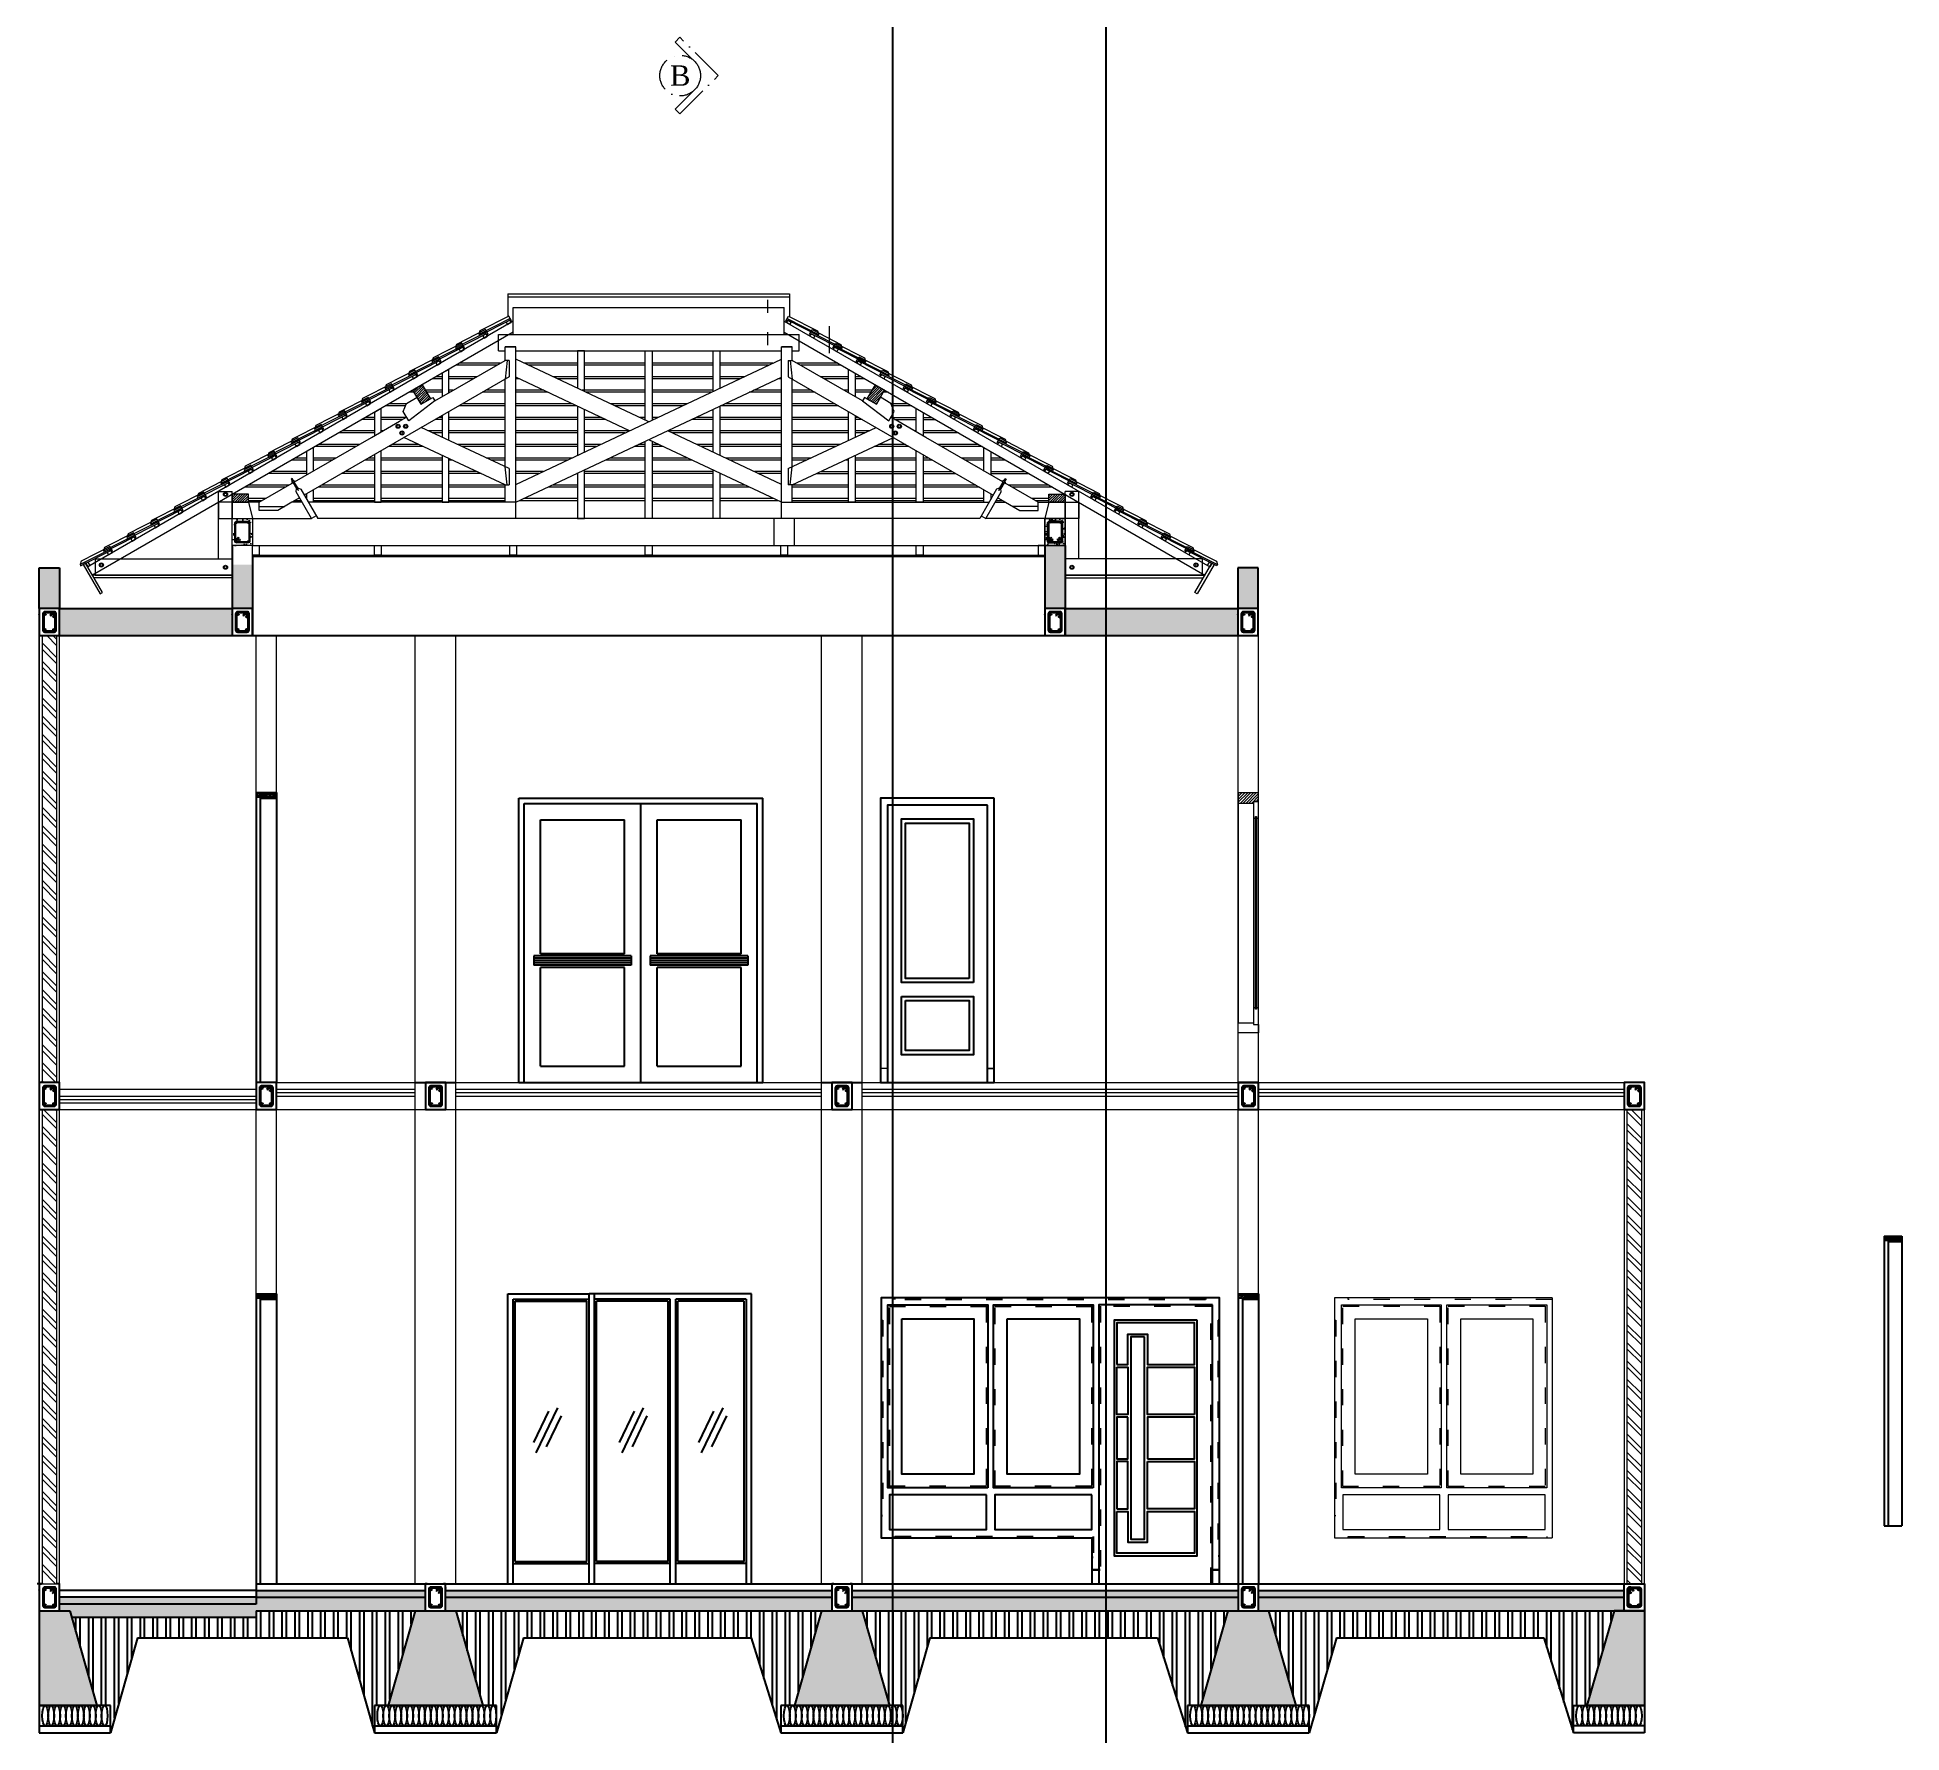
# Model space of a CAD drawing. Header units: millimetres. Extents: x -12161372 to 46643, y -9506984 to 15358.
# Drawn here: x 40758 to 42134, y 4589 to 5840 of the extents above; entities that cross this region are included whole.
import ezdxf

# ---------------------------------------------------------------- set-up
doc = ezdxf.new("R2010")
doc.units = ezdxf.units.MM
doc.linetypes.add('ACAD_ISO03W100', pattern=[30, 12, -18])
doc.linetypes.add('ACAD_ISO10W100', pattern=[18, 12, -3, 0, -3])
for name, color, linetype in [('8', 8, 'Continuous'), ('A-Door', 160, 'Continuous'), ('sloof', 7, 'Continuous')]:
    doc.layers.add(name, color=color, linetype=linetype)
for name, color, linetype, lineweight in [('arsiran', 202, 'Continuous', 0), ('as', 7, 'Continuous', 0), ('atap', 220, 'Continuous', 0), ('dinding', 110, 'Continuous', 9), ('garis potongan', 3, 'ACAD_ISO10W100', 18), ('hatch', 7, 'Continuous', 5), ('jendela', 7, 'Continuous', 15), ('pintu', 7, 'Continuous', 13), ('teks', 255, 'Continuous', 5)]:
    doc.layers.add(name, color=color, linetype=linetype, lineweight=lineweight)
doc.styles.add('teks2', font='times.ttf', dxfattribs={"height": 15})
doc.linetypes.add('BATTING', pattern='A,0.00254,-2.54,[134,ltypeshp.shx,S=2.54,R=0,X=-2.54,Y=0],-5.08,[134,ltypeshp.shx,S=2.54,R=180,X=2.54,Y=0],-2.54', length=10.16254)
pattern_1 = [(50, (36442.491, 5526.705), (9.109233, -0.796954), [0.9525, -10.4775]), (355, (36442.491, 5526.705), (-1.762171, 9.552842), [0.762, -8.38203]), (100.45144, (36443.25, 5526.638), (7.347062, 8.755888), [0.8095, -8.904512]), (46.1842, (36442.491, 5529.245), (13.553952, -2.102116), [1.42875, -15.71625]), (96.63556, (36443.621, 5529.07), (11.870207, 12.371306), [1.21425, -13.35678]), (351.18415, (36442.491, 5529.245), (11.870207, 12.371306), [1.143, -12.572987]), (21, (36443.761, 5528.61), (7.58072, -5.11326), [0.9525, -10.4775]), (326, (36443.761, 5528.61), (3.090101, 9.209398), [0.762, -8.382]), (71.45144, (36444.393, 5528.1835), (10.670821, 4.096138), [0.8095, -8.904497]), (37.5, (36442.4912, 5526.7046), (0.1544302, 4.227752), [0, -8.2804, 0, -8.509, 0, -8.41375]), (7.5, (36442.491, 5526.7046), (3.340983, 5.0090287), [0, -4.8514, 0, -8.0899, 0, -3.20675]), (327.5, (36439.659, 5526.7046), (6.7795298, -0.2864372), [0, -3.175, 0, -9.906, 0, -13.1445]), (317.5, (36438.389, 5526.7046), (7.406459, 1.2713246), [0, -4.1275, 0, -6.5786, 0, -9.3345])]

msp = doc.modelspace()

# ---------------------------------------------------------------- texts
at = {"layer": 'teks', "ltscale": 2, "insert": (41232.194, 5812.135), "char_height": 15, "attachment_point": 5, "style": 'teks2'}
msp.add_mtext_dynamic_manual_height_columns('B', width=35.65071, gutter_width=15, heights=[0], dxfattribs=at)

# ---------------------------------------------------------------- blocks, each defined once
blk = doc.blocks.new('*U649')
at = {"layer": 'arsiran'}
h = blk.add_hatch(dxfattribs=at)
h.set_pattern_fill('ANSI32', color=256)
h.set_pattern_definition([(45, (-2194.681, -4513.269), (-6.735192, 6.735192), []), (45, (-2190.191, -4513.269), (-6.735192, 6.735192), [])])
h.paths.add_polyline_path([(0, 5.5), (0, -5.5), (350, -5.5), (350, 5.5)])
blk.add_lwpolyline([(0, -5.5), (350, -5.5), (350, 5.5), (0, 5.5)], close=True, dxfattribs=at)
at = {"layer": 'dinding'}
blk.add_lwpolyline([(0, -7.5), (350, -7.5), (350, 7.5), (0, 7.5)], close=True, dxfattribs=at)
blk = doc.blocks.new('AE0F01')
for p, q in [((0, 0), (0, 2140)), ((0, 2140), (600, 2140)), ((40, 0), (40, 2100)), ((40, 2100), (600, 2100)), ((55, 2085), (585, 2085)), ((55, 165), (55, 2085)), ((585, 165), (585, 2085)), ((600, 0), (600, 2140)), ((1240, 2140), (600, 2140)), ((640, 0), (640, 2140)), ((1200, 2100), (640, 2100)), ((655, 165), (655, 2085)), ((1185, 2085), (655, 2085)), ((1185, 165), (1185, 2085)), ((1200, 0), (1200, 2100)), ((1800, 2140), (1240, 2140)), ((1760, 2100), (1240, 2100)), ((1240, 0), (1240, 2100)), ((1745, 2085), (1255, 2085)), ((1255, 165), (1255, 2085)), ((1745, 165), (1745, 2085)), ((1760, 2100), (1760, 0)), ((1800, 0), (1800, 2140)), ((40, 150), (600, 150)), ((55, 165), (585, 165)), ((1200, 150), (640, 150)), ((1185, 165), (655, 165)), ((1760, 150), (1240, 150)), ((1745, 165), (1255, 165)), ((0, 0), (1800, 0))]:
    blk.add_line(p, q)
at = {"ltscale": 10}
for p, q in [((300, 1274), (189, 1043)), ((367, 1299), (208, 966)), ((394, 1240), (284, 1010)), ((933, 1274), (822, 1043)), ((1000, 1299), (841, 966)), ((1027, 1240), (918, 1010)), ((1520, 1274), (1409, 1043)), ((1587, 1299), (1428, 966)), ((1614, 1240), (1505, 1010))]:
    blk.add_line(p, q, dxfattribs=at)
blk = doc.blocks.new('AE0C05')
for p, q in [((0, 0), (0, 2100)), ((0, 2100), (1800, 2100)), ((1800, 0), (1800, 2100)), ((40, 0), (40, 2060)), ((40, 2060), (1760, 2060)), ((160, 970), (160, 1940)), ((160, 1940), (780, 1940)), ((780, 950), (780, 1940)), ((900, 0), (900, 2060)), ((1020, 1940), (1640, 1940)), ((1020, 950), (1020, 1940)), ((1640, 970), (1640, 1940)), ((1760, 0), (1760, 2060)), ((160, 950), (160, 970)), ((1640, 950), (1640, 970)), ((110, 935), (110, 865)), ((830, 935), (110, 935)), ((830, 917.5), (110, 917.5)), ((830, 900), (110, 900)), ((830, 882.5), (110, 882.5)), ((830, 865), (110, 865)), ((780, 950), (160, 950)), ((780, 850), (160, 850)), ((160, 120), (160, 850)), ((780, 120), (780, 850)), ((830, 935), (830, 865)), ((970, 935), (970, 865)), ((1690, 935), (970, 935)), ((1690, 917.5), (970, 917.5)), ((1690, 900), (970, 900)), ((1690, 882.5), (970, 882.5)), ((1690, 865), (970, 865)), ((1640, 950), (1020, 950)), ((1640, 850), (1020, 850)), ((1020, 120), (1020, 850)), ((1640, 120), (1640, 850)), ((1690, 935), (1690, 865)), ((0, 0), (1800, 0)), ((160, 120), (780, 120)), ((1020, 120), (1640, 120))]:
    blk.add_line(p, q)
blk = doc.blocks.new('*U708')
at = {"layer": 'arsiran'}
h = blk.add_hatch(dxfattribs=at)
h.set_pattern_fill('ANSI32', color=256)
h.set_pattern_definition([(45, (-2214.681, -4513.269), (-6.735192, 6.735192), []), (45, (-2210.191, -4513.269), (-6.735192, 6.735192), [])])
h.paths.add_polyline_path([(0, 5.5), (0, -5.5), (330, -5.5), (330, 5.5)])
blk.add_lwpolyline([(0, -5.5), (330, -5.5), (330, 5.5), (0, 5.5)], close=True, dxfattribs=at)
at = {"layer": 'dinding'}
blk.add_lwpolyline([(0, -7.5), (330, -7.5), (330, 7.5), (0, 7.5)], close=True, dxfattribs=at)

# ---------------------------------------------------------------- hatches: boundary and pattern name
at = {"layer": '8'}
h = msp.add_hatch(dxfattribs=at)
h.set_pattern_fill('STEEL', color=256, scale=15, style=0)
h.set_pattern_definition([(45, (37269.1266, 1920.421), (-1.3258252, 1.3258252), []), (45, (37269.1266, 1921.3585), (-1.3258252, 1.3258252), [])])
h.paths.add_polyline_path([(42120.94, 4955.507), (42120.94, 4952.507), (42123.94, 4952.507), (42123.94, 4951.507), (42133.94, 4951.507), (42133.94, 4955.507)])
at = {"layer": 'A-Door'}
h = msp.add_hatch(dxfattribs=at)
h.set_pattern_fill('STEEL', color=256, scale=15, style=0)
h.set_pattern_definition([(45, (36067.2942, 2247.7398), (-1.3258252, 1.3258252), []), (45, (36067.2942, 2248.6773), (-1.3258252, 1.3258252), [])])
h.paths.add_polyline_path([(40919.108, 5282.825), (40919.108, 5279.825), (40922.108, 5279.825), (40922.108, 5278.825), (40934.108, 5278.825), (40934.108, 5282.825)])
h = msp.add_hatch(dxfattribs=at)
h.set_pattern_fill('STEEL', color=256, scale=15, style=0)
h.set_pattern_definition([(45, (36067.2939, 1877.7398), (-1.3258252, 1.3258252), []), (45, (36067.2939, 1878.6773), (-1.3258252, 1.3258252), [])])
h.paths.add_polyline_path([(40919.108, 4912.825), (40919.108, 4909.825), (40922.108, 4909.825), (40922.108, 4908.825), (40934.107, 4908.825), (40934.107, 4912.825)])
h = msp.add_hatch(dxfattribs=at)
h.set_pattern_fill('STEEL', color=256, scale=15, style=0)
h.set_pattern_definition([(45, (36792.3924, 1877.7398), (-1.3258252, 1.3258252), []), (45, (36792.3924, 1878.6773), (-1.3258252, 1.3258252), [])])
h.paths.add_polyline_path([(41644.206, 4912.825), (41644.206, 4909.825), (41647.206, 4909.825), (41647.206, 4908.825), (41659.206, 4908.825), (41659.206, 4912.825)])
at = {"layer": 'atap', "ltscale": 0.8}
h = msp.add_hatch(dxfattribs=at)
h.set_pattern_fill('ANSI31', color=256, scale=0.4)
h.set_pattern_definition([(45, (28597.9541, -17844.958), (-0.89802561, 0.89802561), [])])
h.paths.add_polyline_path([(40913.453, 5503.127), (40901.85, 5503.127), (40901.453, 5502.898), (40901.453, 5497.127), (40913.453, 5497.127)])
h.paths.add_polyline_path([(41041.82, 5583.939), (41034.892, 5579.939), (41037.949, 5574.644), (41037.952, 5574.645), (41040.725, 5569.836), (41041.389, 5569.836), (41047.819, 5573.549)])
h.paths.add_polyline_path([(41379.954, 5574.645), (41383.014, 5579.939), (41376.086, 5583.939), (41370.087, 5573.549), (41377.015, 5569.549)])
h.paths.add_polyline_path([(41516.453, 5502.898), (41516.056, 5503.127), (41504.453, 5503.127), (41504.453, 5497.127), (41516.453, 5497.127)])
at = {"layer": 'atap'}
h = msp.add_hatch(dxfattribs=at)
h.set_pattern_fill('AR-CONC', color=256, scale=0.05)
h.set_pattern_definition(pattern_1)
h.paths.add_polyline_path([(40901.453, 5465.127), (40916.453, 5465.127), (40916.453, 5485.127), (40901.453, 5485.127)])
h.paths.add_polyline_path([(40903.453, 5482.127), (40903.453, 5468.127, 0.22222222), (40912.453, 5468.127, 1), (40914.453, 5468.127), (40914.453, 5482.127, 0.22222222), (40905.453, 5482.127, 1)], flags=16)
h = msp.add_hatch(dxfattribs=at)
h.set_pattern_fill('AR-CONC', color=256, scale=0.05)
h.set_pattern_definition([(50, (37042.491, 5526.705), (9.109233, -0.796954), [0.9525, -10.4775]), (355, (37042.491, 5526.705), (-1.762171, 9.552842), [0.762, -8.38203]), (100.45144, (37043.25, 5526.638), (7.347062, 8.755888), [0.8095, -8.904512]), (46.1842, (37042.491, 5529.245), (13.553952, -2.102116), [1.42875, -15.71625]), (96.63556, (37043.621, 5529.07), (11.870207, 12.371306), [1.21425, -13.35678]), (351.18415, (37042.491, 5529.245), (11.870207, 12.371306), [1.143, -12.572987]), (21, (37043.761, 5528.61), (7.58072, -5.11326), [0.9525, -10.4775]), (326, (37043.761, 5528.61), (3.090101, 9.209398), [0.762, -8.382]), (71.45144, (37044.393, 5528.1835), (10.670821, 4.096138), [0.8095, -8.904497]), (37.5, (37042.4912, 5526.7046), (0.1544302, 4.227752), [0, -8.2804, 0, -8.509, 0, -8.41375]), (7.5, (37042.491, 5526.7046), (3.340983, 5.0090287), [0, -4.8514, 0, -8.0899, 0, -3.20675]), (327.5, (37039.659, 5526.7046), (6.7795298, -0.2864372), [0, -3.175, 0, -9.906, 0, -13.1445]), (317.5, (37038.389, 5526.7046), (7.406459, 1.2713246), [0, -4.1275, 0, -6.5786, 0, -9.3345])])
h.paths.add_polyline_path([(41501.453, 5465.127), (41516.453, 5465.127), (41516.453, 5485.127), (41501.453, 5485.127)])
h.paths.add_polyline_path([(41503.453, 5482.127), (41503.453, 5468.127, 0.22222222), (41512.453, 5468.127, 1), (41514.453, 5468.127), (41514.453, 5482.127, 0.22222222), (41505.453, 5482.127, 1)], flags=16)
h = msp.add_hatch(dxfattribs=at)
h.set_pattern_fill('AR-CONC', color=256, scale=0.05)
h.set_pattern_definition(pattern_1)
h.paths.add_polyline_path([(41516.453, 5485.127), (41501.453, 5485.127), (41501.453, 5465.127), (41516.453, 5465.127)])
h.paths.add_polyline_path([(41503.453, 5482.127), (41503.453, 5468.127, 0.22222222), (41512.453, 5468.127, 1), (41514.453, 5468.127), (41514.453, 5482.127, 0.22222222), (41505.453, 5482.127, 1)], flags=16)
at = {"layer": 'hatch', "ltscale": 0.8}
h = msp.add_hatch(dxfattribs=at)
h.set_pattern_fill('ANSI31', color=256, scale=0.468746)
h.set_pattern_definition([(45, (39215.8624, -4736.0207), (-1.05236571, 1.05236571), [])])
h.paths.add_polyline_path([(41655.456, 5275.099), (41655.456, 5276.349), (41659.206, 5276.349), (41659.206, 5282.599), (41644.206, 5282.599), (41644.206, 5275.099)])
at = {"layer": 'hatch'}
h = msp.add_hatch(color=256, dxfattribs=at)
h.dxf.hatch_style = 1
h.paths.add_polyline_path([(41657.706, 5265.099), (41656.956, 5265.099), (41656.956, 5122.913), (41657.706, 5122.913)])
at = {"layer": 'sloof', "ltscale": 10}
h = msp.add_hatch(color=256, dxfattribs=at)
h.dxf.hatch_style = 1
h.paths.add_polyline_path([(40901.453, 5418.825), (40774.095, 5418.825), (40774.095, 5398.825), (40901.453, 5398.825)])
h.paths.add_polyline_path([(40916.453, 5451.11), (40901.453, 5451.11), (40901.453, 5418.825), (40916.453, 5418.825)])
h.paths.add_polyline_path([(40774.095, 5448.825), (40759.095, 5448.825), (40759.095, 5418.825), (40774.095, 5418.825)])
h.paths.add_polyline_path([(41643.811, 5418.825), (41516.453, 5418.825), (41516.453, 5398.825), (41643.811, 5398.825)])
h.paths.add_polyline_path([(41516.453, 5451.11), (41501.453, 5451.11), (41501.453, 5418.825), (41516.453, 5418.825)])
h.paths.add_polyline_path([(41516.453, 5465.127), (41501.453, 5465.127), (41501.453, 5451.11), (41516.453, 5451.11)])
h.paths.add_polyline_path([(41658.811, 5448.825), (41643.811, 5448.825), (41643.811, 5418.825), (41658.811, 5418.825)])
h = msp.add_hatch(dxfattribs=at)
h.set_pattern_fill('HONEY', color=256, scale=0.3, angle=45)
h.paths.add_polyline_path([(40774.095, 4688.825), (40774.095, 4683.825), (40919.108, 4683.825), (40919.108, 4688.825)])
h.paths.add_polyline_path([(41044.018, 4688.825), (41044.018, 4693.825), (40919.108, 4693.825), (40919.108, 4688.825)])
h.paths.add_polyline_path([(41344.095, 4688.825), (41344.095, 4693.825), (41059.018, 4693.825), (41059.018, 4688.825)])
h.paths.add_polyline_path([(41644.095, 4688.825), (41644.095, 4693.825), (41359.095, 4693.825), (41359.095, 4688.825)])
h.paths.add_polyline_path([(41929.095, 4688.825), (41929.095, 4693.825), (41659.095, 4693.825), (41659.095, 4688.825)])
h = msp.add_hatch(dxfattribs=at)
h.set_pattern_fill('AR-SAND', color=256, scale=0.13, angle=45)
h.paths.add_polyline_path([(40774.095, 4683.825), (40774.095, 4678.825), (40781.595, 4678.825), (40783.024, 4673.825), (40919.108, 4673.825), (40919.108, 4678.825), (41044.018, 4678.825), (41044.018, 4688.825), (40919.108, 4688.825), (40919.108, 4683.825)])
h.paths.add_polyline_path([(41059.018, 4688.825), (41059.018, 4678.825), (41344.095, 4678.825), (41344.095, 4688.825)])
h.paths.add_polyline_path([(41359.095, 4688.825), (41359.095, 4678.825), (41644.095, 4678.825), (41644.095, 4688.825)])
h.paths.add_polyline_path([(41929.095, 4678.825), (41929.095, 4688.825), (41659.095, 4688.825), (41659.095, 4678.825)])
h = msp.add_hatch(dxfattribs=at)
h.set_pattern_fill('GRAVEL', color=256)
h.paths.add_polyline_path([(40781.595, 4678.825), (40759.095, 4678.825), (40759.095, 4608.825), (40801.595, 4608.825)])
h.paths.add_polyline_path([(41066.518, 4678.825), (41036.518, 4678.825), (41016.518, 4608.825), (41086.518, 4608.825)])
h.paths.add_polyline_path([(41366.595, 4678.825), (41336.595, 4678.825), (41316.595, 4608.825), (41386.595, 4608.825)])
h.paths.add_polyline_path([(41666.595, 4678.825), (41636.595, 4678.825), (41616.595, 4608.825), (41686.595, 4608.825)])
h.paths.add_polyline_path([(41944.095, 4678.825), (41929.095, 4678.825), (41921.595, 4678.825), (41901.595, 4608.825), (41944.095, 4608.825)])
h = msp.add_hatch(dxfattribs=at)
h.set_pattern_fill('ANSI32', color=256, angle=45)
h.paths.add_polyline_path([(41036.518, 4678.825), (40919.108, 4678.825), (40919.108, 4673.825), (40783.024, 4673.825), (40801.595, 4608.825), (40811.595, 4608.825), (40811.595, 4588.825), (40831.595, 4658.825), (40986.518, 4658.825), (41006.518, 4588.825), (41006.518, 4608.825), (41016.518, 4608.825)])
h = msp.add_hatch(dxfattribs=at)
h.set_pattern_fill('ANSI32', color=256, angle=45)
h.paths.add_polyline_path([(41921.595, 4678.825), (41666.595, 4678.825), (41686.595, 4608.825), (41696.595, 4608.825), (41696.595, 4588.825), (41716.595, 4658.825), (41869.643, 4658.825), (41891.595, 4588.825), (41891.595, 4608.825), (41901.595, 4608.825)])
h.paths.add_polyline_path([(41636.595, 4678.825), (41366.595, 4678.825), (41386.595, 4608.825), (41396.595, 4608.825), (41396.595, 4588.825), (41416.595, 4658.825), (41584.643, 4658.825), (41606.595, 4588.825), (41606.595, 4608.825), (41616.595, 4608.825)])
h.paths.add_polyline_path([(41336.595, 4678.825), (41066.518, 4678.825), (41086.518, 4608.825), (41096.518, 4608.825), (41096.518, 4588.825), (41116.518, 4658.825), (41284.643, 4658.825), (41306.595, 4588.825), (41306.595, 4608.825), (41316.595, 4608.825)])

# ---------------------------------------------------------------- linework, layer by layer
for p, q in [((42120.94, 4955.507), (42120.94, 4741.507)), ((42120.94, 4955.507), (42133.94, 4955.507)), ((42133.94, 4955.507), (42133.94, 4741.507)), ((42120.94, 4952.507), (42123.94, 4952.507)), ((42123.94, 4952.507), (42123.94, 4741.507)), ((42123.94, 4951.507), (42133.94, 4951.507)), ((41644.206, 4912.825), (41644.206, 4698.825)), ((41644.206, 4909.825), (41647.206, 4909.825)), ((41647.206, 4909.825), (41647.206, 4698.825)), ((41647.206, 4908.825), (41659.206, 4908.825)), ((41659.206, 4912.825), (41659.206, 4698.825)), ((42120.94, 4741.507), (42133.94, 4741.507))]:
    msp.add_line(p, q)
at = {"layer": 'A-Door'}
for p, q in [((40919.108, 5282.825), (40919.108, 5068.825)), ((40919.108, 5282.825), (40934.108, 5282.825)), ((40919.108, 5279.825), (40922.108, 5279.825)), ((40922.108, 5279.825), (40922.108, 5068.825)), ((40922.108, 5278.825), (40934.108, 5278.825)), ((40934.108, 5282.825), (40934.108, 5068.825)), ((40919.108, 4912.825), (40919.108, 4698.825)), ((40919.108, 4912.825), (40934.107, 4912.825)), ((40919.108, 4909.825), (40922.108, 4909.825)), ((40922.108, 4909.825), (40922.108, 4698.825)), ((40922.108, 4908.825), (40934.107, 4908.825)), ((40934.107, 4912.825), (40934.107, 4698.825)), ((41644.206, 4912.825), (41659.206, 4912.825)), ((41537.134, 4718.281), (41536.11, 4718.281)), ((41536.11, 4709.065), (41542.254, 4709.065)), ((41542.254, 4709.065), (41536.11, 4709.065)), ((41624.174, 4709.065), (41630.318, 4709.065)), ((41630.318, 4709.065), (41624.174, 4709.065))]:
    msp.add_line(p, q, dxfattribs=at)
for points in [[(41464.063, 5278.745), (41380.095, 5278.745), (41380.095, 5068.825), (41464.063, 5068.825)], [(41458.943, 5273.625), (41385.215, 5273.625), (41385.215, 5068.825), (41458.943, 5068.825)], [(41448.703, 5142.553), (41395.455, 5142.553), (41395.455, 5263.385), (41448.703, 5263.385)], [(41445.631, 5145.625), (41398.527, 5145.625), (41398.527, 5260.313), (41445.631, 5260.313)], [(41395.455, 5132.313), (41448.703, 5132.313), (41448.703, 5089.305), (41395.455, 5089.305)], [(41398.527, 5129.241), (41445.631, 5129.241), (41445.631, 5092.377), (41398.527, 5092.377)], [(41459.31, 4769.481), (41385.582, 4769.481), (41385.582, 4904.649), (41459.31, 4904.649)], [(41537.134, 4769.481), (41463.406, 4769.481), (41463.406, 4904.649), (41537.134, 4904.649)], [(41625.198, 4904.649), (41541.23, 4904.649), (41541.23, 4698.825), (41625.198, 4698.825)], [(41395.822, 4894.409), (41449.07, 4894.409), (41449.07, 4779.721), (41395.822, 4779.721)], [(41473.646, 4894.409), (41526.894, 4894.409), (41526.894, 4779.721), (41473.646, 4779.721)], [(41613.934, 4893.385), (41552.494, 4893.385), (41552.494, 4719.305), (41613.934, 4719.305)], [(41554.542, 4860.617), (41562.734, 4860.617), (41562.734, 4883.145), (41577.07, 4883.145), (41577.07, 4860.617), (41611.886, 4860.617), (41611.886, 4891.337), (41554.542, 4891.337)], [(41575.022, 4881.097), (41564.782, 4881.097), (41564.782, 4731.593), (41575.022, 4731.593)], [(41554.542, 4858.569), (41562.734, 4858.569), (41562.734, 4823.753), (41554.542, 4823.753)], [(41611.886, 4823.753), (41577.07, 4823.753), (41577.07, 4858.569), (41611.886, 4858.569)], [(41562.734, 4821.705), (41554.542, 4821.705), (41554.542, 4790.985), (41562.734, 4790.985)], [(41577.07, 4790.985), (41611.886, 4790.985), (41611.886, 4821.705), (41577.07, 4821.705)], [(41554.542, 4754.121), (41562.734, 4754.121), (41562.734, 4788.937), (41554.542, 4788.937)], [(41577.07, 4788.937), (41611.886, 4788.937), (41611.886, 4754.121), (41577.07, 4754.121)], [(41458.286, 4764.361), (41386.606, 4764.361), (41386.606, 4738.761), (41458.286, 4738.761)], [(41536.11, 4764.361), (41464.43, 4764.361), (41464.43, 4738.761), (41536.11, 4738.761)], [(41554.542, 4752.073), (41562.734, 4752.073), (41562.734, 4729.545), (41577.07, 4729.545), (41577.07, 4752.073), (41611.886, 4752.073), (41611.886, 4721.353), (41554.542, 4721.353)]]:
    msp.add_lwpolyline(points, close=True, dxfattribs=at)
msp.add_lwpolyline([(41536.11, 4698.825), (41630.318, 4698.825), (41630.318, 4909.769), (41380.462, 4909.769), (41380.462, 4732.617), (41536.11, 4732.617), (41536.11, 4698.825)], dxfattribs=at)
at = {"layer": 'A-Door', "linetype": 'ACAD_ISO03W100'}
for points in [[(41458.286, 4770.505), (41386.606, 4770.505), (41386.606, 4903.625), (41458.286, 4903.625)], [(41536.11, 4770.505), (41464.43, 4770.505), (41464.43, 4903.625), (41536.11, 4903.625)], [(41624.174, 4903.625), (41542.254, 4903.625), (41542.254, 4698.825), (41624.174, 4698.825)]]:
    msp.add_lwpolyline(points, close=True, dxfattribs=at)
for points in [[(41620.078, 4909.769), (41620.078, 4908.745), (41390.702, 4908.745), (41390.702, 4909.769)], [(41380.462, 4893.385), (41381.486, 4893.385), (41381.486, 4749.001), (41380.462, 4749.001)], [(41630.318, 4893.385), (41629.294, 4893.385), (41629.294, 4719.305), (41630.318, 4719.305)], [(41390.702, 4732.617), (41390.702, 4733.641), (41537.134, 4733.641), (41537.134, 4718.281)]]:
    msp.add_lwpolyline(points, dxfattribs=at)
at = {"layer": 'as', "ltscale": 10}
for p, q in [((40934.107, 5068.825), (41944.095, 5068.825)), ((40774.095, 5063.825), (40919.108, 5063.825)), ((40774.095, 5058.825), (40919.108, 5058.825)), ((40774.095, 5053.825), (40919.108, 5053.825)), ((40934.107, 5063.825), (41036.595, 5063.825)), ((40934.107, 5058.825), (41036.595, 5058.825)), ((41066.595, 5063.825), (41336.595, 5063.825)), ((41066.595, 5058.825), (41336.595, 5058.825)), ((41366.595, 5063.825), (41644.206, 5063.825)), ((41366.595, 5058.825), (41644.206, 5058.825)), ((41659.206, 5063.825), (41929.095, 5063.825)), ((41659.206, 5058.825), (41929.095, 5058.825)), ((40759.095, 5048.825), (41944.095, 5048.825))]:
    msp.add_line(p, q, dxfattribs=at)
at = {"layer": 'as', "linetype": 'BATTING', "ltscale": 0.2}
for p, q in [((40774.095, 5056.325), (40919.108, 5056.325)), ((40934.107, 5061.325), (41036.595, 5061.325)), ((41066.595, 5061.325), (41336.595, 5061.325)), ((41366.595, 5061.325), (41644.206, 5061.325)), ((41659.206, 5061.325), (41929.095, 5061.325))]:
    msp.add_line(p, q, dxfattribs=at)
at = {"layer": 'atap', "linetype": 'ACAD_ISO03W100', "ltscale": 0.8}
msp.add_line((41296.916, 5613.09), (41296.916, 5658.09), dxfattribs=at)
at = {"layer": 'atap', "ltscale": 0.8}
for p, q in [((41104.953, 5650.916), (41312.953, 5650.916)), ((41104.953, 5650.916), (41104.953, 5634.241)), ((41104.953, 5648.916), (41312.953, 5648.916)), ((41312.953, 5650.916), (41312.953, 5634.241)), ((41108.953, 5630.781), (40794.831, 5449.423)), ((41108.953, 5620.916), (41108.953, 5640.981)), ((41108.953, 5640.981), (41308.953, 5640.981)), ((41308.953, 5620.916), (41308.953, 5640.981)), ((41308.953, 5630.781), (41623.074, 5449.423)), ((41108.953, 5622.698), (40798.331, 5443.361)), ((41097.953, 5620.916), (41319.953, 5620.916)), ((41097.953, 5608.916), (41097.953, 5620.916)), ((41308.953, 5622.698), (41619.574, 5443.361)), ((41319.953, 5608.916), (41319.953, 5620.916)), ((41342.518, 5607.168), (41342.518, 5627.168)), ((41051.051, 5571.951), (41102.953, 5601.916)), ((41097.953, 5608.916), (41102.953, 5608.916)), ((41102.953, 5601.916), (41102.953, 5611.916)), ((41102.953, 5611.916), (41110.953, 5611.916)), ((41110.953, 5611.916), (41102.953, 5611.916)), ((41105.953, 5601.916), (41102.953, 5601.916)), ((41104.453, 5601.916), (41102.953, 5588.06)), ((41105.953, 5601.916), (41105.953, 5589.792)), ((41110.953, 5485.127), (41110.953, 5611.916)), ((41110.953, 5608.916), (41306.953, 5608.916)), ((41110.953, 5510.395), (41306.953, 5602.842)), ((41208.953, 5556.619), (41110.953, 5602.842)), ((41306.953, 5485.127), (41306.953, 5611.916)), ((41314.953, 5611.916), (41306.953, 5611.916)), ((41306.953, 5611.916), (41314.953, 5611.916)), ((41311.953, 5601.916), (41314.953, 5601.916)), ((41311.953, 5601.916), (41311.953, 5589.792)), ((41313.453, 5601.916), (41314.953, 5588.06)), ((41314.953, 5601.916), (41314.953, 5611.916)), ((41314.953, 5608.916), (41319.953, 5608.916)), ((41366.855, 5571.951), (41314.953, 5601.916)), ((41105.953, 5589.792), (40954.64, 5502.432)), ((41056.453, 5588.336), (41049.436, 5588.336)), ((41056.453, 5589.836), (41052.034, 5589.836)), ((41082.03, 5589.836), (41061.453, 5589.836)), ((41079.432, 5588.336), (41061.453, 5588.336)), ((41096.752, 5598.336), (41066.757, 5598.336)), ((41099.35, 5599.836), (41069.355, 5599.836)), ((41102.953, 5523.368), (41102.953, 5588.06)), ((41194.888, 5549.985), (41110.953, 5589.574)), ((41110.953, 5497.127), (41306.953, 5589.574)), ((41113.577, 5588.336), (41110.953, 5588.336)), ((41156.453, 5599.836), (41117.325, 5599.836)), ((41156.453, 5598.336), (41120.505, 5598.336)), ((41156.453, 5589.836), (41138.527, 5589.836)), ((41156.453, 5588.336), (41141.707, 5588.336)), ((41206.453, 5599.836), (41161.453, 5599.836)), ((41206.453, 5598.336), (41161.453, 5598.336)), ((41206.453, 5589.836), (41161.453, 5589.836)), ((41206.453, 5588.336), (41161.453, 5588.336)), ((41256.453, 5599.836), (41211.453, 5599.836)), ((41256.453, 5598.336), (41211.453, 5598.336)), ((41256.453, 5589.836), (41211.453, 5589.836)), ((41256.453, 5588.336), (41211.453, 5588.336)), ((41300.581, 5599.836), (41261.453, 5599.836)), ((41297.4, 5598.336), (41261.453, 5598.336)), ((41279.379, 5589.836), (41261.453, 5589.836)), ((41276.199, 5588.336), (41261.453, 5588.336)), ((41306.953, 5588.336), (41304.329, 5588.336)), ((41311.953, 5589.792), (41463.266, 5502.432)), ((41314.953, 5523.368), (41314.953, 5588.06)), ((41348.551, 5599.836), (41318.556, 5599.836)), ((41351.149, 5598.336), (41321.154, 5598.336)), ((41356.453, 5589.836), (41335.876, 5589.836)), ((41356.453, 5588.336), (41338.474, 5588.336)), ((41365.872, 5589.836), (41361.453, 5589.836)), ((41368.47, 5588.336), (41361.453, 5588.336)), ((41035.817, 5578.336), (41032.116, 5578.336)), ((41034.951, 5579.836), (41034.714, 5579.836)), ((41056.453, 5579.836), (41044.189, 5579.836)), ((41056.453, 5578.336), (41045.055, 5578.336)), ((41064.709, 5579.836), (41061.453, 5579.836)), ((41062.111, 5578.336), (41061.453, 5578.336)), ((41102.953, 5578.336), (41086.111, 5578.336)), ((41102.953, 5579.836), (41088.709, 5579.836)), ((41131.598, 5579.836), (41110.953, 5579.836)), ((41134.779, 5578.336), (41110.953, 5578.336)), ((41206.453, 5579.836), (41159.728, 5579.836)), ((41206.453, 5578.336), (41162.908, 5578.336)), ((41256.453, 5579.836), (41211.453, 5579.836)), ((41254.998, 5578.336), (41211.453, 5578.336)), ((41306.953, 5578.336), (41283.127, 5578.336)), ((41306.953, 5579.836), (41286.308, 5579.836)), ((41329.197, 5579.836), (41314.953, 5579.836)), ((41331.795, 5578.336), (41314.953, 5578.336)), ((41356.453, 5579.836), (41353.197, 5579.836)), ((41356.453, 5578.336), (41355.795, 5578.336)), ((41373.717, 5579.836), (41361.453, 5579.836)), ((41372.851, 5578.336), (41361.453, 5578.336)), ((41385.79, 5578.336), (41382.089, 5578.336)), ((41383.192, 5579.836), (41382.955, 5579.836)), ((41029.42, 5568.336), (41014.795, 5568.336)), ((41030.032, 5569.836), (41017.393, 5569.836)), ((41041.389, 5569.836), (41040.725, 5569.836)), ((41102.953, 5568.336), (41068.791, 5568.336)), ((41102.953, 5569.836), (41071.389, 5569.836)), ((41152.8, 5569.836), (41110.953, 5569.836)), ((41155.98, 5568.336), (41110.953, 5568.336)), ((41206.453, 5569.836), (41180.929, 5569.836)), ((41206.453, 5568.336), (41184.11, 5568.336)), ((41236.976, 5569.836), (41211.453, 5569.836)), ((41233.796, 5568.336), (41211.453, 5568.336)), ((41306.953, 5568.336), (41261.926, 5568.336)), ((41306.953, 5569.836), (41265.106, 5569.836)), ((41346.517, 5569.836), (41314.953, 5569.836)), ((41349.115, 5568.336), (41314.953, 5568.336)), ((41400.513, 5569.836), (41387.874, 5569.836)), ((41403.111, 5568.336), (41388.486, 5568.336)), ((41006.453, 5548.336), (40980.154, 5548.336)), ((41006.453, 5549.836), (40982.752, 5549.836)), ((41006.453, 5558.336), (40997.475, 5558.336)), ((41006.453, 5559.836), (41000.073, 5559.836)), ((41004.28, 5544.948), (41025.065, 5556.948)), ((41030.068, 5559.836), (41011.453, 5559.836)), ((41027.47, 5558.336), (41011.453, 5558.336)), ((41012.748, 5549.836), (41011.453, 5549.836)), ((41025.065, 5556.948), (41030.254, 5559.944)), ((41105.953, 5521.969), (41040.967, 5552.272)), ((41056.453, 5549.836), (41046.191, 5549.836)), ((41056.453, 5548.336), (41049.408, 5548.336)), ((41056.453, 5558.336), (41051.47, 5558.336)), ((41056.453, 5559.836), (41054.068, 5559.836)), ((41102.953, 5559.836), (41061.453, 5559.836)), ((41102.953, 5558.336), (41061.453, 5558.336)), ((41102.953, 5549.836), (41061.453, 5549.836)), ((41102.953, 5548.336), (41061.453, 5548.336)), ((41156.453, 5559.836), (41110.953, 5559.836)), ((41156.453, 5558.336), (41110.953, 5558.336)), ((41156.453, 5549.836), (41110.953, 5549.836)), ((41156.453, 5548.336), (41110.953, 5548.336)), ((41174.001, 5559.836), (41161.453, 5559.836)), ((41177.181, 5558.336), (41161.453, 5558.336)), ((41194.574, 5549.836), (41161.453, 5549.836)), ((41191.393, 5548.336), (41161.453, 5548.336)), ((41206.453, 5559.836), (41202.131, 5559.836)), ((41206.453, 5558.336), (41205.311, 5558.336)), ((41215.775, 5559.836), (41211.453, 5559.836)), ((41212.595, 5558.336), (41211.453, 5558.336)), ((41306.953, 5510.395), (41223.018, 5549.985)), ((41256.453, 5549.836), (41223.332, 5549.836)), ((41256.453, 5548.336), (41226.512, 5548.336)), ((41256.453, 5558.336), (41240.725, 5558.336)), ((41256.453, 5559.836), (41243.905, 5559.836)), ((41306.953, 5559.836), (41261.453, 5559.836)), ((41306.953, 5558.336), (41261.453, 5558.336)), ((41306.953, 5549.836), (41261.453, 5549.836)), ((41306.953, 5548.336), (41261.453, 5548.336)), ((41311.953, 5521.969), (41376.939, 5552.272)), ((41356.453, 5559.836), (41314.953, 5559.836)), ((41356.453, 5558.336), (41314.953, 5558.336)), ((41356.453, 5549.836), (41314.953, 5549.836)), ((41356.453, 5548.336), (41314.953, 5548.336)), ((41363.838, 5559.836), (41361.453, 5559.836)), ((41366.436, 5558.336), (41361.453, 5558.336)), ((41371.715, 5549.836), (41361.453, 5549.836)), ((41368.498, 5548.336), (41361.453, 5548.336)), ((41392.841, 5556.948), (41387.651, 5559.944)), ((41387.838, 5559.836), (41406.453, 5559.836)), ((41390.436, 5558.336), (41406.453, 5558.336)), ((41413.626, 5544.948), (41392.841, 5556.948)), ((41406.453, 5549.836), (41405.158, 5549.836)), ((41411.453, 5559.836), (41417.833, 5559.836)), ((41411.453, 5558.336), (41420.431, 5558.336)), ((41435.154, 5549.836), (41411.453, 5549.836)), ((41437.752, 5548.336), (41411.453, 5548.336)), ((40921.453, 5497.127), (41004.28, 5544.948)), ((40992.829, 5538.336), (40962.834, 5538.336)), ((40995.427, 5539.836), (40965.432, 5539.836)), ((41042.459, 5538.336), (41016.829, 5538.336)), ((41039.242, 5539.836), (41019.427, 5539.836)), ((41102.953, 5510.127), (41028.28, 5544.948)), ((41102.953, 5539.836), (41067.636, 5539.836)), ((41102.953, 5538.336), (41070.853, 5538.336)), ((41156.453, 5539.836), (41110.953, 5539.836)), ((41156.453, 5538.336), (41110.953, 5538.336)), ((41173.372, 5539.836), (41161.453, 5539.836)), ((41170.192, 5538.336), (41161.453, 5538.336)), ((41206.453, 5538.336), (41198.322, 5538.336)), ((41206.453, 5539.836), (41201.502, 5539.836)), ((41306.953, 5497.127), (41208.953, 5543.351)), ((41216.404, 5539.836), (41211.453, 5539.836)), ((41219.584, 5538.336), (41211.453, 5538.336)), ((41256.453, 5539.836), (41244.534, 5539.836)), ((41256.453, 5538.336), (41247.714, 5538.336)), ((41306.953, 5539.836), (41261.453, 5539.836)), ((41306.953, 5538.336), (41261.453, 5538.336)), ((41314.953, 5510.127), (41389.626, 5544.948)), ((41350.27, 5539.836), (41314.953, 5539.836)), ((41347.053, 5538.336), (41314.953, 5538.336)), ((41401.077, 5538.336), (41375.447, 5538.336)), ((41398.479, 5539.836), (41378.664, 5539.836)), ((41496.453, 5497.127), (41413.626, 5544.948)), ((41452.474, 5539.836), (41422.479, 5539.836)), ((41455.072, 5538.336), (41425.077, 5538.336)), ((40956.453, 5519.836), (40930.791, 5519.836)), ((40956.453, 5528.336), (40945.513, 5528.336)), ((40956.453, 5529.836), (40948.111, 5529.836)), ((40978.107, 5529.836), (40961.453, 5529.836)), ((40975.508, 5528.336), (40961.453, 5528.336)), ((41006.453, 5519.836), (40984.786, 5519.836)), ((41006.453, 5528.336), (40999.508, 5528.336)), ((41006.453, 5529.836), (41002.107, 5529.836)), ((41056.453, 5529.836), (41011.453, 5529.836)), ((41056.453, 5528.336), (41011.453, 5528.336)), ((41056.453, 5519.836), (41011.453, 5519.836)), ((41063.904, 5528.336), (41061.453, 5528.336)), ((41082.132, 5519.836), (41061.453, 5519.836)), ((41102.953, 5529.836), (41089.081, 5529.836)), ((41102.953, 5528.336), (41092.298, 5528.336)), ((41104.453, 5510.127), (41102.953, 5523.368)), ((41105.953, 5521.969), (41105.953, 5510.127)), ((41152.171, 5529.836), (41110.953, 5529.836)), ((41148.991, 5528.336), (41110.953, 5528.336)), ((41130.969, 5519.836), (41110.953, 5519.836)), ((41206.453, 5519.836), (41161.453, 5519.836)), ((41206.453, 5528.336), (41177.12, 5528.336)), ((41206.453, 5529.836), (41180.301, 5529.836)), ((41237.605, 5529.836), (41211.453, 5529.836)), ((41240.786, 5528.336), (41211.453, 5528.336)), ((41256.453, 5519.836), (41211.453, 5519.836)), ((41306.953, 5529.836), (41265.735, 5529.836)), ((41306.953, 5528.336), (41268.915, 5528.336)), ((41306.953, 5519.836), (41286.936, 5519.836)), ((41311.953, 5521.969), (41311.953, 5510.127)), ((41313.453, 5510.127), (41314.953, 5523.368)), ((41328.825, 5529.836), (41314.953, 5529.836)), ((41325.608, 5528.336), (41314.953, 5528.336)), ((41335.774, 5519.836), (41356.453, 5519.836)), ((41356.453, 5528.336), (41354.002, 5528.336)), ((41406.453, 5529.836), (41361.453, 5529.836)), ((41406.453, 5528.336), (41361.453, 5528.336)), ((41361.453, 5519.836), (41406.453, 5519.836)), ((41415.799, 5529.836), (41411.453, 5529.836)), ((41418.397, 5528.336), (41411.453, 5528.336)), ((41411.453, 5519.836), (41433.12, 5519.836)), ((41456.453, 5529.836), (41439.799, 5529.836)), ((41456.453, 5528.336), (41442.397, 5528.336)), ((41469.795, 5529.836), (41461.453, 5529.836)), ((41472.393, 5528.336), (41461.453, 5528.336)), ((41461.453, 5519.836), (41487.115, 5519.836)), ((40940.867, 5508.336), (40910.872, 5508.336)), ((40943.466, 5509.836), (40913.47, 5509.836)), ((40956.453, 5518.336), (40928.193, 5518.336)), ((40948.676, 5504.762), (40948.975, 5507.244)), ((40948.975, 5507.244), (40950.408, 5505.762)), ((40950.408, 5505.762), (40949.841, 5507.744)), ((40949.841, 5507.744), (40952.14, 5506.762)), ((40952.14, 5506.762), (40964.631, 5485.127)), ((41006.453, 5508.336), (40964.867, 5508.336)), ((41006.453, 5509.836), (40967.466, 5509.836)), ((41006.453, 5518.336), (40982.188, 5518.336)), ((41056.453, 5518.336), (41011.453, 5518.336)), ((41056.453, 5509.836), (41011.453, 5509.836)), ((41056.453, 5508.336), (41011.453, 5508.336)), ((41085.349, 5518.336), (41061.453, 5518.336)), ((41102.953, 5509.836), (41061.453, 5509.836)), ((41102.953, 5508.336), (41061.453, 5508.336)), ((41102.953, 5497.127), (41102.953, 5510.127)), ((41102.953, 5510.127), (41105.953, 5510.127)), ((41127.789, 5518.336), (41110.953, 5518.336)), ((41156.453, 5508.336), (41134.718, 5508.336)), ((41156.453, 5509.836), (41137.898, 5509.836)), ((41156.453, 5518.336), (41155.919, 5518.336)), ((41206.453, 5518.336), (41161.453, 5518.336)), ((41206.453, 5509.836), (41161.453, 5509.836)), ((41206.453, 5508.336), (41161.453, 5508.336)), ((41256.453, 5518.336), (41211.453, 5518.336)), ((41256.453, 5509.836), (41211.453, 5509.836)), ((41256.453, 5508.336), (41211.453, 5508.336)), ((41261.987, 5518.336), (41261.453, 5518.336)), ((41280.008, 5509.836), (41261.453, 5509.836)), ((41283.188, 5508.336), (41261.453, 5508.336)), ((41306.953, 5518.336), (41290.117, 5518.336)), ((41314.953, 5510.127), (41311.953, 5510.127)), ((41314.953, 5497.127), (41314.953, 5510.127)), ((41356.453, 5509.836), (41314.953, 5509.836)), ((41356.453, 5508.336), (41314.953, 5508.336)), ((41332.557, 5518.336), (41356.453, 5518.336)), ((41361.453, 5518.336), (41406.453, 5518.336)), ((41406.453, 5509.836), (41361.453, 5509.836)), ((41406.453, 5508.336), (41361.453, 5508.336)), ((41411.453, 5518.336), (41435.718, 5518.336)), ((41450.44, 5509.836), (41411.453, 5509.836)), ((41453.038, 5508.336), (41411.453, 5508.336)), ((41465.766, 5506.762), (41453.275, 5485.127)), ((41461.453, 5518.336), (41489.713, 5518.336)), ((41468.065, 5507.744), (41465.766, 5506.762)), ((41467.498, 5505.762), (41468.065, 5507.744)), ((41468.931, 5507.244), (41467.498, 5505.762)), ((41469.23, 5504.762), (41468.931, 5507.244)), ((41504.436, 5509.836), (41474.44, 5509.836)), ((41507.034, 5508.336), (41477.038, 5508.336)), ((40891.453, 5455.361), (40891.453, 5505.207)), ((40891.453, 5505.207), (40901.453, 5505.207)), ((40901.453, 5455.361), (40901.453, 5505.207)), ((40901.453, 5497.127), (40901.453, 5485.127)), ((40926.145, 5499.836), (40913.453, 5499.836)), ((40923.547, 5498.336), (40913.453, 5498.336)), ((40913.453, 5497.127), (40916.453, 5485.127)), ((40921.453, 5494.127), (40940.257, 5494.127)), ((40951.176, 5500.432), (40945.453, 5497.127)), ((40952.386, 5498.336), (40947.547, 5498.336)), ((40960.012, 5485.127), (40948.676, 5504.762)), ((40951.52, 5499.836), (40950.145, 5499.836)), ((40956.453, 5499.836), (40956.139, 5499.836)), ((41006.453, 5499.836), (40961.453, 5499.836)), ((41006.453, 5498.336), (40961.453, 5498.336)), ((41056.453, 5499.836), (41011.453, 5499.836)), ((41056.453, 5498.336), (41011.453, 5498.336)), ((41102.953, 5499.836), (41061.453, 5499.836)), ((41102.953, 5498.336), (41061.453, 5498.336)), ((41156.453, 5498.336), (41113.516, 5498.336)), ((41156.453, 5499.836), (41116.696, 5499.836)), ((41206.453, 5499.836), (41161.453, 5499.836)), ((41206.453, 5498.336), (41161.453, 5498.336)), ((41256.453, 5499.836), (41211.453, 5499.836)), ((41256.453, 5498.336), (41211.453, 5498.336)), ((41301.21, 5499.836), (41261.453, 5499.836)), ((41304.39, 5498.336), (41261.453, 5498.336)), ((41356.453, 5499.836), (41314.953, 5499.836)), ((41356.453, 5498.336), (41314.953, 5498.336)), ((41406.453, 5499.836), (41361.453, 5499.836)), ((41406.453, 5498.336), (41361.453, 5498.336)), ((41456.453, 5499.836), (41411.453, 5499.836)), ((41456.453, 5498.336), (41411.453, 5498.336)), ((41457.894, 5485.127), (41469.23, 5504.762)), ((41461.767, 5499.836), (41461.453, 5499.836)), ((41470.359, 5498.336), (41465.52, 5498.336)), ((41467.761, 5499.836), (41466.386, 5499.836)), ((41466.73, 5500.432), (41472.453, 5497.127)), ((41496.453, 5494.127), (41477.649, 5494.127)), ((41504.453, 5499.836), (41491.761, 5499.836)), ((41504.453, 5498.336), (41494.359, 5498.336)), ((41504.453, 5497.127), (41501.453, 5485.127)), ((41516.453, 5455.361), (41516.453, 5505.207)), ((41526.453, 5505.207), (41516.453, 5505.207)), ((41516.453, 5497.127), (41516.453, 5485.127)), ((41526.453, 5455.361), (41526.453, 5505.207)), ((40963.476, 5487.127), (40960.012, 5485.127)), ((41301.453, 5465.127), (41301.453, 5485.127)), ((41316.453, 5485.127), (41316.453, 5465.127)), ((41454.43, 5487.127), (41457.894, 5485.127)), ((40916.453, 5465.127), (41501.453, 5465.127)), ((40800.331, 5455.361), (40901.453, 5455.361)), ((40800.331, 5455.361), (40800.331, 5443.361)), ((40916.453, 5458.127), (41501.453, 5458.127)), ((40916.453, 5457.127), (41501.453, 5457.127)), ((41617.574, 5455.361), (41516.453, 5455.361)), ((41617.574, 5455.361), (41617.574, 5443.361)), ((40901.453, 5443.361), (40798.331, 5443.361)), ((40901.453, 5441.361), (40799.486, 5441.361)), ((40800.331, 5443.361), (40901.453, 5443.361)), ((41617.574, 5443.361), (41516.453, 5443.361)), ((41516.453, 5443.361), (41619.574, 5443.361)), ((41516.453, 5441.361), (41618.42, 5441.361))]:
    msp.add_line(p, q, dxfattribs=at)
at = {"layer": 'atap'}
for p, q in [((40904.253, 5469.759), (40905.809, 5471.314)), ((40904.253, 5468.627), (40906.374, 5470.749)), ((40904.853, 5467.927), (40906.974, 5470.049)), ((40905.184, 5467.127), (40907.54, 5469.483)), ((40905.809, 5471.314), (40906.374, 5470.749)), ((40907.54, 5469.483), (40906.974, 5470.049)), ((41504.253, 5469.759), (41505.809, 5471.314)), ((41504.253, 5468.627), (41506.374, 5470.749)), ((41504.853, 5467.927), (41506.974, 5470.049)), ((41505.184, 5467.127), (41507.54, 5469.483)), ((41505.809, 5471.314), (41506.374, 5470.749)), ((41507.54, 5469.483), (41506.974, 5470.049)), ((41510.366, 5469.483), (41510.932, 5470.049)), ((41512.722, 5467.127), (41510.366, 5469.483)), ((41513.053, 5467.927), (41510.932, 5470.049)), ((41512.097, 5471.314), (41511.532, 5470.749)), ((41513.653, 5468.627), (41511.532, 5470.749)), ((41513.653, 5469.759), (41512.097, 5471.314))]:
    msp.add_line(p, q, dxfattribs=at)
at = {"layer": 'atap', "ltscale": 0.8}
for points in [[(41106.708, 5632.89), (41083.587, 5621.11), (41084.041, 5620.219), (41106.316, 5631.568), (41106.816, 5630.702), (41107.682, 5631.202), (41105.707, 5634.625), (41084.368, 5623.752), (41083.587, 5621.11)], [(41311.198, 5632.89), (41334.319, 5621.11), (41333.865, 5620.219), (41311.59, 5631.568), (41311.09, 5630.702), (41310.223, 5631.202), (41312.199, 5634.625), (41333.538, 5623.752), (41334.319, 5621.11)], [(41089.387, 5622.89), (41066.267, 5611.11), (41066.721, 5610.219), (41088.996, 5621.568), (41089.496, 5620.702), (41090.362, 5621.202), (41088.386, 5624.625), (41067.047, 5613.752), (41066.267, 5611.11)], [(41328.518, 5622.89), (41351.639, 5611.11), (41351.185, 5610.219), (41328.91, 5621.568), (41328.41, 5620.702), (41327.544, 5621.202), (41329.52, 5624.625), (41350.859, 5613.752), (41351.639, 5611.11)], [(41054.746, 5602.89), (41031.626, 5591.11), (41032.08, 5590.219), (41054.355, 5601.568), (41054.855, 5600.702), (41055.721, 5601.202), (41053.745, 5604.625), (41032.406, 5593.752), (41031.626, 5591.11)], [(41072.067, 5612.89), (41048.946, 5601.11), (41049.4, 5600.219), (41071.675, 5611.568), (41072.175, 5610.702), (41073.041, 5611.202), (41071.066, 5614.625), (41049.727, 5603.752), (41048.946, 5601.11)], [(41161.453, 5579.023), (41161.453, 5608.916), (41156.453, 5608.916), (41156.453, 5581.381)], [(41206.453, 5557.798), (41206.453, 5608.916), (41211.453, 5608.916), (41211.453, 5557.798)], [(41256.453, 5579.023), (41256.453, 5608.916), (41261.453, 5608.916), (41261.453, 5581.381)], [(41345.839, 5612.89), (41368.96, 5601.11), (41368.506, 5600.219), (41346.231, 5611.568), (41345.731, 5610.702), (41344.864, 5611.202), (41346.84, 5614.625), (41368.179, 5603.752), (41368.96, 5601.11)], [(41363.159, 5602.89), (41386.28, 5591.11), (41385.826, 5590.219), (41363.551, 5601.568), (41363.051, 5600.702), (41362.185, 5601.202), (41364.161, 5604.625), (41385.5, 5593.752), (41386.28, 5591.11)], [(41037.426, 5592.89), (41014.305, 5581.11), (41014.759, 5580.219), (41037.034, 5591.568), (41037.534, 5590.702), (41038.4, 5591.202), (41036.425, 5594.625), (41015.086, 5583.752), (41014.305, 5581.11)], [(41061.453, 5577.956), (41061.453, 5595.274), (41056.453, 5592.387), (41056.453, 5575.07)], [(41356.453, 5577.956), (41356.453, 5595.274), (41361.453, 5592.387), (41361.453, 5575.07)], [(41380.48, 5592.89), (41403.601, 5581.11), (41403.147, 5580.219), (41380.872, 5591.568), (41380.372, 5590.702), (41379.506, 5591.202), (41381.481, 5594.625), (41402.82, 5583.752), (41403.601, 5581.11)], [(41002.785, 5572.89), (40979.664, 5561.11), (40980.118, 5560.219), (41002.393, 5571.568), (41002.893, 5570.702), (41003.759, 5571.202), (41001.784, 5574.625), (40980.445, 5563.752), (40979.664, 5561.11)], [(41020.105, 5582.89), (40996.985, 5571.11), (40997.439, 5570.219), (41019.714, 5581.568), (41020.214, 5580.702), (41021.08, 5581.202), (41019.104, 5584.625), (40997.765, 5573.752), (40996.985, 5571.11)], [(41397.8, 5582.89), (41420.921, 5571.11), (41420.467, 5570.219), (41398.192, 5581.568), (41397.692, 5580.702), (41396.826, 5581.202), (41398.802, 5584.625), (41420.141, 5573.752), (41420.921, 5571.11)], [(41415.121, 5572.89), (41438.242, 5561.11), (41437.788, 5560.219), (41415.513, 5571.568), (41415.013, 5570.702), (41414.147, 5571.202), (41416.122, 5574.625), (41437.461, 5563.752), (41438.242, 5561.11)], [(40985.464, 5562.89), (40962.344, 5551.11), (40962.798, 5550.219), (40985.073, 5561.568), (40985.573, 5560.702), (40986.439, 5561.202), (40984.463, 5564.625), (40963.124, 5553.752), (40962.344, 5551.11)], [(41011.453, 5549.089), (41011.453, 5566.407), (41006.453, 5563.52), (41006.453, 5546.202)], [(41056.453, 5561.213), (41056.453, 5545.051)], [(41061.453, 5542.72), (41061.453, 5564.1)], [(41156.453, 5568.113), (41156.453, 5531.856)], [(41161.453, 5534.214), (41161.453, 5565.755)], [(41256.453, 5534.214), (41256.453, 5565.755)], [(41261.453, 5568.113), (41261.453, 5531.856)], [(41356.453, 5542.72), (41356.453, 5564.1)], [(41361.453, 5561.213), (41361.453, 5545.051)], [(41406.453, 5549.089), (41406.453, 5566.407), (41411.453, 5563.52), (41411.453, 5546.202)], [(41432.442, 5562.89), (41455.562, 5551.11), (41455.108, 5550.219), (41432.833, 5561.568), (41432.333, 5560.702), (41431.467, 5561.202), (41433.443, 5564.625), (41454.782, 5553.752), (41455.562, 5551.11)], [(40968.144, 5552.89), (40945.023, 5541.11), (40945.477, 5540.219), (40967.752, 5551.568), (40968.252, 5550.702), (40969.118, 5551.202), (40967.143, 5554.625), (40945.804, 5543.752), (40945.023, 5541.11)], [(41449.762, 5552.89), (41472.883, 5541.11), (41472.429, 5540.219), (41450.154, 5551.568), (41449.654, 5550.702), (41448.788, 5551.202), (41450.763, 5554.625), (41472.102, 5543.752), (41472.883, 5541.11)], [(40933.503, 5532.89), (40910.382, 5521.11), (40910.836, 5520.219), (40933.111, 5531.568), (40933.611, 5530.702), (40934.477, 5531.202), (40932.501, 5534.625), (40911.163, 5523.752), (40910.382, 5521.11)], [(40950.823, 5542.89), (40927.703, 5531.11), (40928.157, 5530.219), (40950.432, 5541.568), (40950.932, 5540.702), (40951.798, 5541.202), (40949.822, 5544.625), (40928.483, 5533.752), (40927.703, 5531.11)], [(40961.453, 5520.221), (40961.453, 5537.539), (40956.453, 5534.652), (40956.453, 5517.335)], [(41006.453, 5532.346), (41006.453, 5497.127), (41011.453, 5497.127), (41011.453, 5535.232)], [(41211.453, 5542.171), (41211.453, 5485.127), (41206.453, 5485.127), (41206.453, 5542.171)], [(41411.453, 5532.346), (41411.453, 5497.127), (41406.453, 5497.127), (41406.453, 5535.232)], [(41456.453, 5520.221), (41456.453, 5537.539), (41461.453, 5534.652), (41461.453, 5517.335)], [(41467.083, 5542.89), (41490.203, 5531.11), (41489.749, 5530.219), (41467.474, 5541.568), (41466.974, 5540.702), (41466.108, 5541.202), (41468.084, 5544.625), (41489.423, 5533.752), (41490.203, 5531.11)], [(41484.403, 5532.89), (41507.524, 5521.11), (41507.07, 5520.219), (41484.795, 5531.568), (41484.295, 5530.702), (41483.429, 5531.202), (41485.404, 5534.625), (41506.743, 5523.752), (41507.524, 5521.11)], [(40916.182, 5522.89), (40893.062, 5511.11), (40893.516, 5510.219), (40915.791, 5521.568), (40916.291, 5520.702), (40917.157, 5521.202), (40915.181, 5524.625), (40893.842, 5513.752), (40893.062, 5511.11)], [(41056.453, 5531.811), (41056.453, 5497.127), (41061.453, 5497.127), (41061.453, 5529.479)], [(41156.453, 5518.588), (41156.453, 5485.127), (41161.453, 5485.127), (41161.453, 5520.946)], [(41261.453, 5518.588), (41261.453, 5485.127), (41256.453, 5485.127), (41256.453, 5520.946)], [(41361.453, 5531.811), (41361.453, 5497.127), (41356.453, 5497.127), (41356.453, 5529.479)], [(41501.724, 5522.89), (41524.844, 5511.11), (41524.39, 5510.219), (41502.115, 5521.568), (41501.615, 5520.702), (41500.749, 5521.202), (41502.725, 5524.625), (41524.064, 5513.752), (41524.844, 5511.11)], [(40898.862, 5512.89), (40875.741, 5501.11), (40876.195, 5500.219), (40898.47, 5511.568), (40898.97, 5510.702), (40899.836, 5511.202), (40897.86, 5514.625), (40876.522, 5503.752), (40875.741, 5501.11)], [(40946.841, 5512.94), (40945.841, 5514.672), (40944.975, 5514.172), (40945.975, 5512.44)], [(40946.475, 5511.574), (40948.975, 5507.244)], [(40949.841, 5507.744), (40947.341, 5512.074)], [(40961.453, 5497.127), (40961.453, 5506.365)], [(41456.453, 5497.127), (41456.453, 5506.365)], [(41468.065, 5507.744), (41470.565, 5512.074)], [(41471.431, 5511.574), (41468.931, 5507.244)], [(41471.065, 5512.94), (41472.065, 5514.672), (41472.931, 5514.172), (41471.931, 5512.44)], [(41519.044, 5512.89), (41542.165, 5501.11), (41541.711, 5500.219), (41519.436, 5511.568), (41518.936, 5510.702), (41518.07, 5511.202), (41520.045, 5514.625), (41541.384, 5503.752), (41542.165, 5501.11)], [(40864.221, 5492.89), (40841.1, 5481.11), (40841.554, 5480.219), (40863.829, 5491.568), (40864.329, 5490.702), (40865.195, 5491.202), (40863.219, 5494.625), (40841.881, 5483.752), (40841.1, 5481.11)], [(40881.541, 5502.89), (40858.421, 5491.11), (40858.875, 5490.219), (40881.15, 5501.568), (40881.65, 5500.702), (40882.516, 5501.202), (40880.54, 5504.625), (40859.201, 5493.752), (40858.421, 5491.11)], [(40953.084, 5497.127), (40945.453, 5497.127), (40935.061, 5491.127), (40921.453, 5491.127), (40921.453, 5497.127), (40891.453, 5497.127), (40891.453, 5485.127), (40960.012, 5485.127)], [(40956.453, 5503.478), (40956.453, 5499.292)], [(41110.953, 5497.127), (40957.703, 5497.127)], [(41306.953, 5497.127), (41460.203, 5497.127)], [(41464.822, 5497.127), (41472.453, 5497.127), (41482.845, 5491.127), (41496.453, 5491.127), (41496.453, 5497.127), (41526.453, 5497.127), (41526.453, 5485.127), (41457.894, 5485.127)], [(41461.453, 5503.478), (41461.453, 5499.292)], [(41536.365, 5502.89), (41559.485, 5491.11), (41559.031, 5490.219), (41536.756, 5501.568), (41536.256, 5500.702), (41535.39, 5501.202), (41537.366, 5504.625), (41558.705, 5493.752), (41559.485, 5491.11)], [(41553.685, 5492.89), (41576.806, 5481.11), (41576.352, 5480.219), (41554.077, 5491.568), (41553.577, 5490.702), (41552.711, 5491.202), (41554.686, 5494.625), (41576.025, 5483.752), (41576.806, 5481.11)], [(40846.9, 5482.89), (40823.78, 5471.11), (40824.234, 5470.219), (40846.509, 5481.568), (40847.009, 5480.702), (40847.875, 5481.202), (40845.899, 5484.625), (40824.56, 5473.752), (40823.78, 5471.11)], [(41453.275, 5485.127), (40964.631, 5485.127)], [(41571.006, 5482.89), (41594.126, 5471.11), (41593.672, 5470.219), (41571.397, 5481.568), (41570.897, 5480.702), (41570.031, 5481.202), (41572.007, 5484.625), (41593.346, 5473.752), (41594.126, 5471.11)], [(40812.259, 5462.89), (40789.139, 5451.11), (40789.593, 5450.219), (40811.868, 5461.568), (40812.368, 5460.702), (40813.234, 5461.202), (40811.258, 5464.625), (40789.919, 5453.752), (40789.139, 5451.11)], [(40829.58, 5472.89), (40806.459, 5461.11), (40806.913, 5460.219), (40829.188, 5471.568), (40829.688, 5470.702), (40830.554, 5471.202), (40828.578, 5474.625), (40807.24, 5463.752), (40806.459, 5461.11)], [(41588.326, 5472.89), (41611.447, 5461.11), (41610.993, 5460.219), (41588.718, 5471.568), (41588.218, 5470.702), (41587.352, 5471.202), (41589.327, 5474.625), (41610.666, 5463.752), (41611.447, 5461.11)], [(41605.647, 5462.89), (41628.767, 5451.11), (41628.313, 5450.219), (41606.038, 5461.568), (41605.538, 5460.702), (41604.672, 5461.202), (41606.648, 5464.625), (41627.987, 5453.752), (41628.767, 5451.11)]]:
    msp.add_lwpolyline(points, dxfattribs=at)
for points in [[(41106.316, 5631.568), (41103.718, 5630.068), (41104.718, 5628.336), (41107.316, 5629.836)], [(41311.59, 5631.568), (41314.188, 5630.068), (41313.188, 5628.336), (41310.59, 5629.836)], [(41088.996, 5621.568), (41086.398, 5620.068), (41087.398, 5618.336), (41089.996, 5619.836)], [(41328.91, 5621.568), (41331.508, 5620.068), (41330.508, 5618.336), (41327.91, 5619.836)], [(41071.675, 5611.568), (41069.077, 5610.068), (41070.077, 5608.336), (41072.675, 5609.836)], [(41346.231, 5611.568), (41348.829, 5610.068), (41347.829, 5608.336), (41345.231, 5609.836)], [(41037.034, 5591.568), (41034.436, 5590.068), (41035.436, 5588.336), (41038.034, 5589.836)], [(41054.355, 5601.568), (41051.757, 5600.068), (41052.757, 5598.336), (41055.355, 5599.836)], [(41363.551, 5601.568), (41366.149, 5600.068), (41365.149, 5598.336), (41362.551, 5599.836)], [(41380.872, 5591.568), (41383.47, 5590.068), (41382.47, 5588.336), (41379.872, 5589.836)], [(41019.714, 5581.568), (41017.116, 5580.068), (41018.116, 5578.336), (41020.714, 5579.836)], [(41030.158, 5570.145), (41037.952, 5574.645), (41040.89, 5569.549), (41049.551, 5574.549), (41051.051, 5571.951), (41031.763, 5557.315), (41027.766, 5564.281)], [(41034.89, 5579.941), (41041.819, 5583.941), (41047.819, 5573.549), (41040.89, 5569.549)], [(41387.748, 5570.145), (41379.954, 5574.645), (41377.015, 5569.549), (41368.355, 5574.549), (41366.855, 5571.951), (41386.143, 5557.315), (41390.14, 5564.281)], [(41383.015, 5579.941), (41376.087, 5583.941), (41370.087, 5573.549), (41377.015, 5569.549)], [(41398.192, 5581.568), (41400.79, 5580.068), (41399.79, 5578.336), (41397.192, 5579.836)], [(40985.073, 5561.568), (40982.475, 5560.068), (40983.475, 5558.336), (40986.073, 5559.836)], [(41002.393, 5571.568), (40999.795, 5570.068), (41000.795, 5568.336), (41003.393, 5569.836)], [(41415.513, 5571.568), (41418.111, 5570.068), (41417.111, 5568.336), (41414.513, 5569.836)], [(41432.833, 5561.568), (41435.431, 5560.068), (41434.431, 5558.336), (41431.833, 5559.836)], [(40967.752, 5551.568), (40965.154, 5550.068), (40966.154, 5548.336), (40968.752, 5549.836)], [(41450.154, 5551.568), (41452.752, 5550.068), (41451.752, 5548.336), (41449.154, 5549.836)], [(40950.432, 5541.568), (40947.834, 5540.068), (40948.834, 5538.336), (40951.432, 5539.836)], [(41467.474, 5541.568), (41470.072, 5540.068), (41469.072, 5538.336), (41466.474, 5539.836)], [(40915.791, 5521.568), (40913.193, 5520.068), (40914.193, 5518.336), (40916.791, 5519.836)], [(40933.111, 5531.568), (40930.513, 5530.068), (40931.513, 5528.336), (40934.111, 5529.836)], [(41484.795, 5531.568), (41487.393, 5530.068), (41486.393, 5528.336), (41483.795, 5529.836)], [(41502.115, 5521.568), (41504.713, 5520.068), (41503.713, 5518.336), (41501.115, 5519.836)], [(40898.47, 5511.568), (40895.872, 5510.068), (40896.872, 5508.336), (40899.47, 5509.836)], [(40948.034, 5512.474), (40945.782, 5511.174), (40945.532, 5511.607), (40945.792, 5511.757), (40945.542, 5512.19), (40947.274, 5513.19), (40947.524, 5512.757), (40947.784, 5512.907)], [(41469.872, 5512.474), (41472.124, 5511.174), (41472.374, 5511.607), (41472.114, 5511.757), (41472.364, 5512.19), (41470.632, 5513.19), (41470.382, 5512.757), (41470.122, 5512.907)], [(41519.436, 5511.568), (41522.034, 5510.068), (41521.034, 5508.336), (41518.436, 5509.836)], [(40881.15, 5501.568), (40878.552, 5500.068), (40879.552, 5498.336), (40882.15, 5499.836)], [(40901.453, 5497.127), (40913.453, 5497.127), (40913.453, 5503.127), (40901.453, 5503.127)], [(41516.453, 5497.127), (41504.453, 5497.127), (41504.453, 5503.127), (41516.453, 5503.127)], [(41536.756, 5501.568), (41539.354, 5500.068), (41538.354, 5498.336), (41535.756, 5499.836)], [(40846.509, 5481.568), (40843.911, 5480.068), (40844.911, 5478.336), (40847.509, 5479.836)], [(40863.829, 5491.568), (40861.231, 5490.068), (40862.231, 5488.336), (40864.829, 5489.836)], [(41554.077, 5491.568), (41556.675, 5490.068), (41555.675, 5488.336), (41553.077, 5489.836)], [(41571.397, 5481.568), (41573.995, 5480.068), (41572.995, 5478.336), (41570.397, 5479.836)], [(40829.188, 5471.568), (40826.59, 5470.068), (40827.59, 5468.336), (40830.188, 5469.836)], [(40916.453, 5465.127), (40921.453, 5465.127), (40921.453, 5458.127), (40916.453, 5458.127)], [(41006.453, 5465.127), (41011.453, 5465.127), (41011.453, 5458.127), (41006.453, 5458.127)], [(41106.453, 5465.127), (41111.453, 5465.127), (41111.453, 5458.127), (41106.453, 5458.127)], [(41206.453, 5465.127), (41211.453, 5465.127), (41211.453, 5458.127), (41206.453, 5458.127)], [(41306.453, 5465.127), (41311.453, 5465.127), (41311.453, 5458.127), (41306.453, 5458.127)], [(41406.453, 5465.127), (41411.453, 5465.127), (41411.453, 5458.127), (41406.453, 5458.127)], [(41501.453, 5465.127), (41496.453, 5465.127), (41496.453, 5458.127), (41501.453, 5458.127)], [(41588.718, 5471.568), (41591.316, 5470.068), (41590.316, 5468.336), (41587.718, 5469.836)], [(40793.286, 5452.1), (40791.554, 5451.1), (40804.054, 5429.45), (40805.786, 5430.45)], [(40795.059, 5453.019), (40793.327, 5452.019), (40794.827, 5449.421), (40796.559, 5450.421)], [(40811.868, 5461.568), (40809.27, 5460.068), (40810.27, 5458.336), (40812.868, 5459.836)], [(41606.038, 5461.568), (41608.636, 5460.068), (41607.636, 5458.336), (41605.038, 5459.836)], [(41624.62, 5452.1), (41626.352, 5451.1), (41613.852, 5429.45), (41612.12, 5430.45)], [(41622.847, 5453.019), (41624.579, 5452.019), (41623.079, 5449.421), (41621.347, 5450.421)]]:
    msp.add_lwpolyline(points, close=True, dxfattribs=at)
at = {"layer": 'atap'}
for points in [[(40901.453, 5485.127), (40916.453, 5485.127), (40916.453, 5465.127), (40901.453, 5465.127)], [(41501.453, 5485.127), (41516.453, 5485.127), (41516.453, 5465.127), (41501.453, 5465.127)], [(41516.453, 5485.127), (41501.453, 5485.127), (41501.453, 5465.127), (41516.453, 5465.127)]]:
    msp.add_lwpolyline(points, close=True, dxfattribs=at)
for points in [[(40904.453, 5483.127), (40913.453, 5483.127, -0.41421356), (40914.453, 5482.127), (40914.453, 5468.127, -0.41421356), (40913.453, 5467.127), (40904.453, 5467.127, -0.41421356), (40903.453, 5468.127), (40903.453, 5482.127, -0.41421356)], [(41504.453, 5483.127), (41513.453, 5483.127, -0.41421356), (41514.453, 5482.127), (41514.453, 5468.127, -0.41421356), (41513.453, 5467.127), (41504.453, 5467.127, -0.41421356), (41503.453, 5468.127), (41503.453, 5482.127, -0.41421356)], [(41513.453, 5483.127), (41504.453, 5483.127, 0.41421356), (41503.453, 5482.127), (41503.453, 5468.127, 0.41421356), (41504.453, 5467.127), (41513.453, 5467.127, 0.41421356), (41514.453, 5468.127), (41514.453, 5482.127, 0.41421356)]]:
    msp.add_lwpolyline(points, format="xyb", close=True, dxfattribs=at)
for points in [[(40904.853, 5467.927), (40904.753, 5467.927, -0.41421356), (40904.253, 5468.427), (40904.253, 5481.827, -0.41421356), (40904.753, 5482.327), (40913.153, 5482.327, -0.41421356), (40913.653, 5481.827), (40913.653, 5468.427, -0.41421356), (40913.153, 5467.927), (40905.984, 5467.927)], [(41504.853, 5467.927), (41504.753, 5467.927, -0.41421356), (41504.253, 5468.427), (41504.253, 5481.827, -0.41421356), (41504.753, 5482.327), (41513.153, 5482.327, -0.41421356), (41513.653, 5481.827), (41513.653, 5468.427, -0.41421356), (41513.153, 5467.927), (41505.984, 5467.927)], [(41513.053, 5467.927), (41513.153, 5467.927, 0.41421356), (41513.653, 5468.427), (41513.653, 5481.827, 0.41421356), (41513.153, 5482.327), (41504.753, 5482.327, 0.41421356), (41504.253, 5481.827), (41504.253, 5468.427, 0.41421356), (41504.753, 5467.927), (41511.922, 5467.927)]]:
    msp.add_lwpolyline(points, format="xyb", dxfattribs=at)
at = {"layer": 'atap', "ltscale": 0.8}
for centre, radius in [((41023.944, 5553.261), 1.5), ((41023.944, 5553.261), 1), ((41026.804, 5548.293), 1.5), ((41026.804, 5548.293), 1), ((41029.56, 5553.261), 1.5), ((41029.56, 5553.261), 1), ((41388.346, 5553.261), 1.5), ((41388.346, 5553.261), 1), ((41391.102, 5548.293), 1.5), ((41391.102, 5548.293), 1), ((41393.962, 5553.261), 1.5), ((41393.962, 5553.261), 1), ((40896.56, 5502.985), 1.5), ((40896.56, 5502.985), 1), ((41521.346, 5502.985), 1.5), ((41521.346, 5502.985), 1), ((40804.912, 5450.844), 1.5), ((40804.912, 5450.844), 1), ((40896.56, 5449.197), 1.5), ((41521.346, 5449.197), 1.5), ((41612.994, 5450.844), 1.5), ((41612.994, 5450.844), 1), ((40896.56, 5449.197), 1), ((41521.346, 5449.197), 1)]:
    msp.add_circle(centre, radius, dxfattribs=at)
at = {"layer": 'atap'}
for centre in [(40904.663, 5481.88), (40913.243, 5481.88), (41504.663, 5481.88), (41504.663, 5481.88), (41513.243, 5481.88), (41513.243, 5481.88), (40904.663, 5468.375), (40913.243, 5468.375), (41504.663, 5468.375), (41504.663, 5468.375), (41513.243, 5468.375), (41513.243, 5468.375)]:
    msp.add_circle(centre, 0.4, dxfattribs=at)
at = {"layer": 'dinding', "ltscale": 10}
for p, q in [((40759.095, 4698.825), (40759.095, 5398.825)), ((40774.095, 4698.825), (40774.095, 5398.825)), ((40919.108, 4912.825), (40919.108, 5398.825)), ((40934.107, 4912.825), (40934.107, 5398.825)), ((41036.595, 4698.825), (41036.595, 5398.825)), ((41066.595, 4698.825), (41066.595, 5398.825)), ((41336.595, 4698.825), (41336.595, 5398.825)), ((41366.595, 4698.825), (41366.595, 5398.825)), ((41644.206, 4912.825), (41644.206, 5398.825)), ((41659.206, 4912.825), (41659.206, 5398.825))]:
    msp.add_line(p, q, dxfattribs=at)
at = {"layer": 'garis potongan', "ltscale": 2}
msp.add_lwpolyline([(41240.927, 5799.94), (41228.374, 5787.386), (41231.909, 5783.851), (41260.194, 5812.135), (41231.909, 5840.419), (41228.374, 5836.884), (41240.927, 5824.33)], dxfattribs=at)
msp.add_circle((41232.194, 5812.135), 15, dxfattribs=at)
at = {"layer": 'jendela'}
for p, q in [((41644.206, 5275.099), (41644.206, 5112.913)), ((41655.456, 5263.849), (41656.956, 5263.849)), ((41657.706, 5263.849), (41659.206, 5263.849)), ((41655.456, 5124.163), (41656.956, 5124.163)), ((41657.706, 5124.163), (41659.206, 5124.163)), ((41720.303, 4769.481), (41720.303, 4904.649)), ((41720.303, 4904.649), (41794.031, 4904.649)), ((41794.031, 4904.649), (41794.031, 4769.481)), ((41798.127, 4769.481), (41798.127, 4904.649)), ((41798.127, 4904.649), (41871.855, 4904.649)), ((41871.855, 4904.649), (41871.855, 4769.481)), ((41730.543, 4894.409), (41783.791, 4894.409)), ((41730.543, 4779.721), (41730.543, 4894.409)), ((41783.791, 4894.409), (41783.791, 4779.721)), ((41808.367, 4894.409), (41861.615, 4894.409)), ((41808.367, 4779.721), (41808.367, 4894.409)), ((41861.615, 4894.409), (41861.615, 4779.721)), ((41783.791, 4779.721), (41730.543, 4779.721)), ((41861.615, 4779.721), (41808.367, 4779.721)), ((41794.031, 4769.481), (41720.303, 4769.481)), ((41793.007, 4764.361), (41721.327, 4764.361)), ((41721.327, 4764.361), (41721.327, 4738.761)), ((41793.007, 4738.761), (41793.007, 4764.361)), ((41871.855, 4769.481), (41798.127, 4769.481)), ((41870.831, 4764.361), (41799.151, 4764.361)), ((41799.151, 4764.361), (41799.151, 4738.761)), ((41870.831, 4738.761), (41870.831, 4764.361)), ((41721.327, 4738.761), (41793.007, 4738.761)), ((41799.151, 4738.761), (41870.831, 4738.761))]:
    msp.add_line(p, q, dxfattribs=at)
at = {"layer": 'jendela', "linetype": 'ACAD_ISO03W100'}
for p, q in [((41721.327, 4770.505), (41721.327, 4903.625)), ((41721.327, 4903.625), (41793.007, 4903.625)), ((41793.007, 4903.625), (41793.007, 4770.505)), ((41799.151, 4770.505), (41799.151, 4903.625)), ((41799.151, 4903.625), (41870.831, 4903.625)), ((41870.831, 4903.625), (41870.831, 4770.505)), ((41793.007, 4770.505), (41721.327, 4770.505)), ((41870.831, 4770.505), (41799.151, 4770.505))]:
    msp.add_line(p, q, dxfattribs=at)
at = {"layer": 'jendela'}
for points in [[(41659.206, 5111.663), (41659.206, 5276.349), (41655.456, 5276.349), (41655.456, 5111.663)], [(41656.956, 5122.913), (41656.956, 5265.099), (41657.706, 5265.099), (41657.706, 5122.913)]]:
    msp.add_lwpolyline(points, close=True, dxfattribs=at)
at = {"layer": 'pintu'}
for p, q in [((41385.215, 5079.065), (41380.095, 5079.065)), ((41458.943, 5079.065), (41464.063, 5079.065)), ((41464.063, 5079.065), (41458.943, 5079.065)), ((41875.951, 4909.769), (41715.183, 4909.769)), ((41715.183, 4909.769), (41715.183, 4732.617)), ((41875.951, 4909.769), (41875.951, 4732.617)), ((41715.183, 4732.617), (41875.951, 4732.617))]:
    msp.add_line(p, q, dxfattribs=at)
at = {"layer": 'pintu', "linetype": 'ACAD_ISO03W100'}
for p, q in [((41725.423, 4908.745), (41725.423, 4909.769)), ((41875.951, 4908.745), (41725.423, 4908.745)), ((41715.183, 4893.385), (41716.207, 4893.385)), ((41716.207, 4893.385), (41716.207, 4749.001)), ((41716.207, 4749.001), (41715.183, 4749.001)), ((41725.423, 4732.617), (41725.423, 4733.641)), ((41725.423, 4733.641), (41871.855, 4733.641)), ((41871.855, 4733.641), (41871.855, 4732.617))]:
    msp.add_line(p, q, dxfattribs=at)
at = {"layer": 'pintu'}
msp.add_lwpolyline([(41644.206, 5282.599), (41644.206, 5275.099), (41655.456, 5275.099), (41655.456, 5276.349), (41659.206, 5276.349), (41659.206, 5282.599)], close=True, dxfattribs=at)
msp.add_lwpolyline([(41652.206, 5105.413), (41644.206, 5105.413), (41644.206, 5112.913), (41655.456, 5112.913), (41655.456, 5111.663), (41659.206, 5111.663), (41659.206, 5105.413), (41652.206, 5105.413)], dxfattribs=at)
at = {"layer": 'sloof', "ltscale": 10}
for p, q in [((40901.453, 5465.127), (40901.453, 5398.825)), ((41501.453, 5465.127), (41501.453, 5398.825)), ((41516.453, 5465.127), (41516.453, 5398.825)), ((40916.453, 5458.127), (40916.453, 5398.825)), ((40759.095, 5418.825), (40759.095, 5448.825)), ((40759.095, 5448.825), (40774.095, 5448.825)), ((40774.095, 5448.825), (40774.095, 5418.825)), ((41658.811, 5448.825), (41643.811, 5448.825)), ((41643.811, 5448.825), (41643.811, 5418.825)), ((41658.811, 5418.825), (41658.811, 5448.825)), ((40758.989, 5414.09), (40759.095, 5414.197)), ((40759.201, 5414.09), (40759.095, 5414.197)), ((40768.578, 5415.569), (40766.943, 5413.928)), ((40766.943, 5413.928), (40767.51, 5413.363)), ((40767.046, 5413.825), (40767.97, 5413.825)), ((40769.409, 5415.27), (40767.51, 5413.363)), ((40770.584, 5414.184), (40768.833, 5412.141)), ((40770.803, 5413.21), (40769.44, 5411.62)), ((40774.095, 5418.825), (40901.453, 5418.825)), ((40901.347, 5414.09), (40901.453, 5414.197)), ((40901.559, 5414.09), (40901.453, 5414.197)), ((40910.936, 5415.569), (40909.301, 5413.928)), ((40909.301, 5413.928), (40909.868, 5413.363)), ((40909.403, 5413.825), (40910.328, 5413.825)), ((40911.767, 5415.27), (40909.868, 5413.363)), ((40912.942, 5414.184), (40911.191, 5412.141)), ((40913.161, 5413.21), (40911.798, 5411.62)), ((41501.347, 5414.09), (41501.453, 5414.197)), ((41501.559, 5414.09), (41501.453, 5414.197)), ((41510.936, 5415.569), (41509.301, 5413.928)), ((41509.301, 5413.928), (41509.868, 5413.363)), ((41509.403, 5413.825), (41510.328, 5413.825)), ((41511.767, 5415.27), (41509.868, 5413.363)), ((41512.942, 5414.184), (41511.191, 5412.141)), ((41513.161, 5413.21), (41511.798, 5411.62)), ((41516.453, 5418.825), (41643.811, 5418.825)), ((41643.705, 5414.09), (41643.811, 5414.197)), ((41643.917, 5414.09), (41643.811, 5414.197)), ((41653.294, 5415.569), (41651.659, 5413.928)), ((41651.659, 5413.928), (41652.226, 5413.363)), ((41651.761, 5413.825), (41652.686, 5413.825)), ((41654.125, 5415.27), (41652.226, 5413.363)), ((41655.3, 5414.184), (41653.548, 5412.141)), ((41655.519, 5413.21), (41654.156, 5411.62)), ((40774.095, 5398.825), (41643.811, 5398.825)), ((40768.578, 5065.569), (40766.943, 5063.928)), ((40769.409, 5065.27), (40767.51, 5063.363)), ((40934.108, 5068.825), (40919.108, 5068.825)), ((40928.591, 5065.569), (40926.956, 5063.928)), ((40929.422, 5065.27), (40927.523, 5063.363)), ((41036.595, 5068.825), (41066.595, 5068.825)), ((41053.578, 5065.569), (41051.943, 5063.928)), ((41054.409, 5065.27), (41052.51, 5063.363)), ((41336.595, 5068.825), (41366.595, 5068.825)), ((41353.578, 5065.569), (41351.943, 5063.928)), ((41354.409, 5065.27), (41352.51, 5063.363)), ((41644.206, 5068.825), (41659.206, 5068.825)), ((41653.689, 5065.569), (41652.054, 5063.928)), ((41654.52, 5065.27), (41652.621, 5063.363)), ((41938.578, 5065.569), (41936.943, 5063.928)), ((41939.409, 5065.27), (41937.51, 5063.363)), ((40758.989, 5064.09), (40759.095, 5064.197)), ((40759.201, 5064.09), (40759.095, 5064.197)), ((40766.943, 5063.928), (40767.51, 5063.363)), ((40767.046, 5063.825), (40767.97, 5063.825)), ((40770.584, 5064.184), (40768.833, 5062.141)), ((40770.803, 5063.21), (40769.44, 5061.62)), ((40919.002, 5064.09), (40919.108, 5064.197)), ((40919.214, 5064.09), (40919.108, 5064.197)), ((40926.956, 5063.928), (40927.523, 5063.363)), ((40927.058, 5063.825), (40927.983, 5063.825)), ((40930.597, 5064.184), (40928.846, 5062.141)), ((40930.816, 5063.21), (40929.453, 5061.62)), ((41043.989, 5064.09), (41044.095, 5064.197)), ((41044.201, 5064.09), (41044.095, 5064.197)), ((41051.943, 5063.928), (41052.51, 5063.363)), ((41052.046, 5063.825), (41052.97, 5063.825)), ((41055.584, 5064.184), (41053.833, 5062.141)), ((41055.803, 5063.21), (41054.44, 5061.62)), ((41343.989, 5064.09), (41344.095, 5064.197)), ((41344.201, 5064.09), (41344.095, 5064.197)), ((41351.943, 5063.928), (41352.51, 5063.363)), ((41352.046, 5063.825), (41352.97, 5063.825)), ((41355.584, 5064.184), (41353.833, 5062.141)), ((41355.803, 5063.21), (41354.44, 5061.62)), ((41644.1, 5064.09), (41644.206, 5064.197)), ((41644.312, 5064.09), (41644.206, 5064.197)), ((41652.054, 5063.928), (41652.621, 5063.363)), ((41652.157, 5063.825), (41653.081, 5063.825)), ((41655.695, 5064.184), (41653.944, 5062.141)), ((41655.914, 5063.21), (41654.551, 5061.62)), ((41928.989, 5064.09), (41929.095, 5064.197)), ((41929.201, 5064.09), (41929.095, 5064.197)), ((41936.943, 5063.928), (41937.51, 5063.363)), ((41937.046, 5063.825), (41937.97, 5063.825)), ((41940.584, 5064.184), (41938.833, 5062.141)), ((41940.803, 5063.21), (41939.44, 5061.62)), ((40759.095, 4698.825), (40757.595, 4698.825)), ((40758.989, 4694.09), (40759.095, 4694.197)), ((40759.095, 4698.825), (40760.595, 4698.825)), ((40759.201, 4694.09), (40759.095, 4694.197)), ((40768.578, 4695.569), (40766.943, 4693.928)), ((40766.943, 4693.928), (40767.51, 4693.363)), ((40767.046, 4693.825), (40767.97, 4693.825)), ((40769.409, 4695.27), (40767.51, 4693.363)), ((40770.584, 4694.184), (40768.833, 4692.141)), ((40919.108, 4693.825), (40774.095, 4693.825)), ((40919.108, 4698.825), (41944.095, 4698.825)), ((40919.108, 4698.825), (40919.108, 4693.825)), ((40919.108, 4693.825), (40919.108, 4683.825)), ((40919.108, 4693.825), (41044.018, 4693.825)), ((41053.501, 4695.569), (41051.866, 4693.928)), ((41051.866, 4693.928), (41052.433, 4693.363)), ((41054.332, 4695.27), (41052.433, 4693.363)), ((41055.507, 4694.184), (41053.756, 4692.141)), ((41059.235, 4695.85), (41059.018, 4695.908)), ((41059.018, 4694.895), (41059.391, 4695.268)), ((41059.121, 4694.258), (41059.018, 4694.641)), ((41059.018, 4694.156), (41059.121, 4694.258)), ((41059.018, 4693.825), (41344.095, 4693.825)), ((41059.391, 4695.268), (41059.235, 4695.85)), ((41353.578, 4695.569), (41351.943, 4693.928)), ((41351.943, 4693.928), (41352.51, 4693.363)), ((41354.409, 4695.27), (41352.51, 4693.363)), ((41355.584, 4694.184), (41353.833, 4692.141)), ((41359.211, 4696.601), (41359.095, 4696.632)), ((41359.096, 4695.009), (41359.095, 4695.013)), ((41359.095, 4695.008), (41359.096, 4695.009)), ((41359.095, 4693.825), (41644.095, 4693.825)), ((41644.095, 4695.446), (41644.006, 4695.47)), ((41646.603, 4693.825), (41647.403, 4693.825)), ((41653.578, 4695.569), (41651.943, 4693.928)), ((41651.943, 4693.928), (41652.51, 4693.363)), ((41652.046, 4693.825), (41652.97, 4693.825)), ((41654.409, 4695.27), (41652.51, 4693.363)), ((41655.584, 4694.184), (41653.833, 4692.141)), ((41655.277, 4693.825), (41656.603, 4693.825)), ((41659.095, 4693.825), (41929.095, 4693.825)), ((41932.913, 4693.825), (41931.587, 4693.825)), ((41932.606, 4694.184), (41934.357, 4692.141)), ((41933.781, 4695.27), (41935.68, 4693.363)), ((41934.612, 4695.569), (41936.247, 4693.928)), ((41936.145, 4693.825), (41935.22, 4693.825)), ((41936.247, 4693.928), (41935.68, 4693.363)), ((41941.587, 4693.825), (41940.787, 4693.825)), ((40769.44, 4691.62), (40768.833, 4692.141)), ((40770.803, 4693.21), (40769.44, 4691.62)), ((40919.108, 4688.825), (40774.095, 4688.825)), ((40919.108, 4683.825), (40774.095, 4683.825)), ((40919.108, 4688.825), (41044.018, 4688.825)), ((41046.972, 4681.825), (41056.08, 4681.825)), ((41054.363, 4691.62), (41053.756, 4692.141)), ((41055.726, 4693.21), (41054.363, 4691.62)), ((41059.018, 4688.825), (41344.095, 4688.825)), ((41059.169, 4690.746), (41059.169, 4690.746)), ((41347.049, 4681.825), (41356.157, 4681.825)), ((41354.44, 4691.62), (41353.833, 4692.141)), ((41355.803, 4693.21), (41354.44, 4691.62)), ((41359.095, 4688.825), (41644.095, 4688.825)), ((41647.049, 4681.825), (41656.157, 4681.825)), ((41654.44, 4691.62), (41653.833, 4692.141)), ((41655.803, 4693.21), (41654.44, 4691.62)), ((41659.095, 4688.825), (41929.095, 4688.825)), ((41941.141, 4681.825), (41932.033, 4681.825)), ((41932.387, 4693.21), (41933.75, 4691.62)), ((41933.75, 4691.62), (41934.357, 4692.141)), ((40759.095, 4678.825), (40781.595, 4678.825)), ((40759.095, 4678.825), (40759.095, 4588.825)), ((40759.095, 4678.825), (40759.095, 4588.825)), ((40781.595, 4678.825), (40801.595, 4608.825)), ((40919.108, 4673.825), (40783.024, 4673.825)), ((40919.108, 4678.825), (41944.095, 4678.825)), ((40919.108, 4678.825), (40919.108, 4673.825)), ((41036.518, 4678.825), (41016.518, 4608.825)), ((41036.518, 4678.825), (41066.518, 4678.825)), ((41066.518, 4678.825), (41086.518, 4608.825)), ((41336.595, 4678.825), (41316.595, 4608.825)), ((41336.595, 4678.825), (41366.595, 4678.825)), ((41366.595, 4678.825), (41386.595, 4608.825)), ((41636.595, 4678.825), (41616.595, 4608.825)), ((41636.595, 4678.825), (41666.595, 4678.825)), ((41666.595, 4678.825), (41686.595, 4608.825)), ((41921.595, 4678.825), (41901.595, 4608.825)), ((41944.095, 4678.825), (41921.595, 4678.825)), ((41944.095, 4678.825), (41944.095, 4588.825)), ((40831.595, 4658.825), (40811.595, 4588.825)), ((40831.595, 4658.825), (40986.518, 4658.825)), ((40986.518, 4658.825), (41006.518, 4588.825)), ((41116.518, 4658.825), (41096.518, 4588.825)), ((41116.518, 4658.825), (41284.643, 4658.825)), ((41284.643, 4658.825), (41306.595, 4588.825)), ((41416.595, 4658.825), (41396.595, 4588.825)), ((41416.595, 4658.825), (41584.643, 4658.825)), ((41584.643, 4658.825), (41606.595, 4588.825)), ((41716.595, 4658.825), (41696.595, 4588.825)), ((41716.595, 4658.825), (41869.643, 4658.825)), ((41869.643, 4658.825), (41891.595, 4588.825)), ((40811.595, 4608.825), (40759.095, 4608.825)), ((40759.095, 4608.825), (40801.595, 4608.825)), ((40811.595, 4588.825), (40811.595, 4608.825)), ((41006.518, 4608.825), (41006.518, 4588.825)), ((41096.518, 4608.825), (41006.518, 4608.825)), ((41016.518, 4608.825), (41086.518, 4608.825)), ((41096.518, 4588.825), (41096.518, 4608.825)), ((41396.595, 4608.825), (41306.595, 4608.825)), ((41306.595, 4608.825), (41306.595, 4588.825)), ((41316.595, 4608.825), (41386.595, 4608.825)), ((41396.595, 4588.825), (41396.595, 4608.825)), ((41696.595, 4608.825), (41606.595, 4608.825)), ((41606.595, 4608.825), (41606.595, 4588.825)), ((41616.595, 4608.825), (41686.595, 4608.825)), ((41696.595, 4588.825), (41696.595, 4608.825)), ((41891.595, 4588.825), (41891.595, 4608.825)), ((41891.595, 4608.825), (41944.095, 4608.825)), ((41944.095, 4608.825), (41901.595, 4608.825)), ((40759.095, 4593.825), (40811.595, 4593.825)), ((40759.095, 4588.825), (40811.595, 4588.825)), ((41006.518, 4593.825), (41096.518, 4593.825)), ((41006.518, 4588.825), (41096.518, 4588.825)), ((41306.595, 4593.825), (41396.595, 4593.825)), ((41306.595, 4588.825), (41396.595, 4588.825)), ((41606.595, 4593.825), (41696.595, 4593.825)), ((41606.595, 4588.825), (41696.595, 4588.825)), ((41944.095, 4593.825), (41891.595, 4593.825)), ((41944.095, 4588.825), (41891.595, 4588.825))]:
    msp.add_line(p, q, dxfattribs=at)
for p in [(41389.079, 1929.52), (41546.582, 2026.221)]:
    msp.add_ray(p, (0, 1), dxfattribs=at)
for points in [[(40774.095, 5418.825), (40759.095, 5418.825), (40759.095, 5398.825), (40774.095, 5398.825), (40774.095, 5418.825), (40772.595, 5418.825)], [(40916.453, 5418.825), (40901.453, 5418.825), (40901.453, 5398.825), (40916.453, 5398.825), (40916.453, 5418.825), (40914.953, 5418.825)], [(41516.453, 5418.825), (41501.453, 5418.825), (41501.453, 5398.825), (41516.453, 5398.825), (41516.453, 5418.825), (41514.953, 5418.825)], [(41658.811, 5418.825), (41643.811, 5418.825), (41643.811, 5398.825), (41658.811, 5398.825), (41658.811, 5418.825), (41657.311, 5418.825)], [(40774.095, 5068.825), (40759.095, 5068.825), (40759.095, 5048.825), (40774.095, 5048.825), (40774.095, 5068.825), (40772.595, 5068.825)], [(40934.108, 5068.825), (40919.108, 5068.825), (40919.108, 5048.825), (40934.108, 5048.825), (40934.108, 5068.825), (40932.608, 5068.825)], [(41059.095, 5068.825), (41044.095, 5068.825), (41044.095, 5048.825), (41059.095, 5048.825), (41059.095, 5068.825), (41057.595, 5068.825)], [(41359.095, 5068.825), (41344.095, 5068.825), (41344.095, 5048.825), (41359.095, 5048.825), (41359.095, 5068.825), (41357.595, 5068.825)], [(41659.206, 5068.825), (41644.206, 5068.825), (41644.206, 5048.825), (41659.206, 5048.825), (41659.206, 5068.825), (41657.706, 5068.825)], [(41930.595, 5068.825), (41929.095, 5068.825), (41929.095, 5048.825), (41944.095, 5048.825), (41944.095, 5068.825), (41930.595, 5068.825)], [(40760.595, 4698.825), (40759.095, 4698.825), (40759.095, 4678.825), (40774.095, 4678.825), (40774.095, 4698.825), (40772.595, 4698.825)], [(41045.518, 4698.825), (41044.018, 4698.825), (41044.018, 4678.825), (41059.018, 4678.825), (41059.018, 4698.825), (41057.518, 4698.825)], [(41345.595, 4698.825), (41344.095, 4698.825), (41344.095, 4678.825), (41359.095, 4678.825), (41359.095, 4698.825), (41357.595, 4698.825)], [(41644.095, 4698.825), (41644.095, 4678.825), (41659.095, 4678.825), (41659.095, 4698.825)], [(41942.595, 4698.825), (41944.095, 4698.825), (41944.095, 4678.825), (41929.095, 4678.825), (41929.095, 4698.825), (41930.595, 4698.825)]]:
    msp.add_lwpolyline(points, dxfattribs=at)
for points in [[(40770.003, 5416.334), (40763.203, 5416.334, 0.41421356), (40761.603, 5414.734), (40761.603, 5402.934, 0.41421356), (40763.203, 5401.334), (40770.003, 5401.334, 0.41421356), (40771.603, 5402.934), (40771.603, 5414.734, 0.41421356)], [(40912.361, 5416.334), (40905.561, 5416.334, 0.41421356), (40903.961, 5414.734), (40903.961, 5402.934, 0.41421356), (40905.561, 5401.334), (40912.361, 5401.334, 0.41421356), (40913.961, 5402.934), (40913.961, 5414.734, 0.41421356)], [(41512.361, 5416.334), (41505.561, 5416.334, 0.41421356), (41503.961, 5414.734), (41503.961, 5402.934, 0.41421356), (41505.561, 5401.334), (41512.361, 5401.334, 0.41421356), (41513.961, 5402.934), (41513.961, 5414.734, 0.41421356)], [(41654.719, 5416.334), (41647.919, 5416.334, 0.41421356), (41646.319, 5414.734), (41646.319, 5402.934, 0.41421356), (41647.919, 5401.334), (41654.719, 5401.334, 0.41421356), (41656.319, 5402.934), (41656.319, 5414.734, 0.41421356)], [(40770.003, 5066.334), (40763.203, 5066.334, 0.41421356), (40761.603, 5064.734), (40761.603, 5052.934, 0.41421356), (40763.203, 5051.334), (40770.003, 5051.334, 0.41421356), (40771.603, 5052.934), (40771.603, 5064.734, 0.41421356)], [(40930.016, 5066.334), (40923.216, 5066.334, 0.41421356), (40921.616, 5064.734), (40921.616, 5052.934, 0.41421356), (40923.216, 5051.334), (40930.016, 5051.334, 0.41421356), (40931.616, 5052.934), (40931.616, 5064.734, 0.41421356)], [(41055.003, 5066.334), (41048.203, 5066.334, 0.41421356), (41046.603, 5064.734), (41046.603, 5052.934, 0.41421356), (41048.203, 5051.334), (41055.003, 5051.334, 0.41421356), (41056.603, 5052.934), (41056.603, 5064.734, 0.41421356)], [(41355.003, 5066.334), (41348.203, 5066.334, 0.41421356), (41346.603, 5064.734), (41346.603, 5052.934, 0.41421356), (41348.203, 5051.334), (41355.003, 5051.334, 0.41421356), (41356.603, 5052.934), (41356.603, 5064.734, 0.41421356)], [(41655.114, 5066.334), (41648.314, 5066.334, 0.41421356), (41646.714, 5064.734), (41646.714, 5052.934, 0.41421356), (41648.314, 5051.334), (41655.114, 5051.334, 0.41421356), (41656.714, 5052.934), (41656.714, 5064.734, 0.41421356)], [(41940.003, 5066.334), (41933.203, 5066.334, 0.41421356), (41931.603, 5064.734), (41931.603, 5052.934, 0.41421356), (41933.203, 5051.334), (41940.003, 5051.334, 0.41421356), (41941.603, 5052.934), (41941.603, 5064.734, 0.41421356)], [(40770.003, 4696.334), (40763.203, 4696.334, 0.41421356), (40761.603, 4694.734), (40761.603, 4682.934, 0.41421356), (40763.203, 4681.334), (40770.003, 4681.334, 0.41421356), (40771.603, 4682.934), (40771.603, 4694.734, 0.41421356)], [(41054.926, 4696.334), (41048.126, 4696.334, 0.41421356), (41046.526, 4694.734), (41046.526, 4682.934, 0.41421356), (41048.126, 4681.334), (41054.926, 4681.334, 0.41421356), (41056.526, 4682.934), (41056.526, 4694.734, 0.41421356)], [(41355.003, 4696.334), (41348.203, 4696.334, 0.41421356), (41346.603, 4694.734), (41346.603, 4682.934, 0.41421356), (41348.203, 4681.334), (41355.003, 4681.334, 0.41421356), (41356.603, 4682.934), (41356.603, 4694.734, 0.41421356)], [(41655.003, 4696.334), (41648.203, 4696.334, 0.41421356), (41646.603, 4694.734), (41646.603, 4682.934, 0.41421356), (41648.203, 4681.334), (41655.003, 4681.334, 0.41421356), (41656.603, 4682.934), (41656.603, 4694.734, 0.41421356)], [(41933.187, 4696.334), (41939.987, 4696.334, -0.41421356), (41941.587, 4694.734), (41941.587, 4682.934, -0.41421356), (41939.987, 4681.334), (41933.187, 4681.334, -0.41421356), (41931.587, 4682.934), (41931.587, 4694.734, -0.41421356)]]:
    msp.add_lwpolyline(points, format="xyb", close=True, dxfattribs=at)
for points in [[(40768.543, 5415.534), (40763.203, 5415.534, 0.41421356), (40762.403, 5414.734), (40762.403, 5402.934, 0.41421356), (40763.203, 5402.134), (40770.003, 5402.134, 0.41421356), (40770.803, 5402.934), (40770.803, 5414.734, 0.41421356), (40770.003, 5415.534)], [(40910.9, 5415.534), (40905.561, 5415.534, 0.41421356), (40904.761, 5414.734), (40904.761, 5402.934, 0.41421356), (40905.561, 5402.134), (40912.361, 5402.134, 0.41421356), (40913.161, 5402.934), (40913.161, 5414.734, 0.41421356), (40912.361, 5415.534)], [(41510.9, 5415.534), (41505.561, 5415.534, 0.41421356), (41504.761, 5414.734), (41504.761, 5402.934, 0.41421356), (41505.561, 5402.134), (41512.361, 5402.134, 0.41421356), (41513.161, 5402.934), (41513.161, 5414.734, 0.41421356), (41512.361, 5415.534)], [(41653.258, 5415.534), (41647.919, 5415.534, 0.41421356), (41647.119, 5414.734), (41647.119, 5402.934, 0.41421356), (41647.919, 5402.134), (41654.719, 5402.134, 0.41421356), (41655.519, 5402.934), (41655.519, 5414.734, 0.41421356), (41654.719, 5415.534)], [(40768.543, 5065.534), (40763.203, 5065.534, 0.41421356), (40762.403, 5064.734), (40762.403, 5052.934, 0.41421356), (40763.203, 5052.134), (40770.003, 5052.134, 0.41421356), (40770.803, 5052.934), (40770.803, 5064.734, 0.41421356), (40770.003, 5065.534)], [(40928.555, 5065.534), (40923.216, 5065.534, 0.41421356), (40922.416, 5064.734), (40922.416, 5052.934, 0.41421356), (40923.216, 5052.134), (40930.016, 5052.134, 0.41421356), (40930.816, 5052.934), (40930.816, 5064.734, 0.41421356), (40930.016, 5065.534)], [(41053.543, 5065.534), (41048.203, 5065.534, 0.41421356), (41047.403, 5064.734), (41047.403, 5052.934, 0.41421356), (41048.203, 5052.134), (41055.003, 5052.134, 0.41421356), (41055.803, 5052.934), (41055.803, 5064.734, 0.41421356), (41055.003, 5065.534)], [(41353.543, 5065.534), (41348.203, 5065.534, 0.41421356), (41347.403, 5064.734), (41347.403, 5052.934, 0.41421356), (41348.203, 5052.134), (41355.003, 5052.134, 0.41421356), (41355.803, 5052.934), (41355.803, 5064.734, 0.41421356), (41355.003, 5065.534)], [(41653.654, 5065.534), (41648.314, 5065.534, 0.41421356), (41647.514, 5064.734), (41647.514, 5052.934, 0.41421356), (41648.314, 5052.134), (41655.114, 5052.134, 0.41421356), (41655.914, 5052.934), (41655.914, 5064.734, 0.41421356), (41655.114, 5065.534)], [(41938.543, 5065.534), (41933.203, 5065.534, 0.41421356), (41932.403, 5064.734), (41932.403, 5052.934, 0.41421356), (41933.203, 5052.134), (41940.003, 5052.134, 0.41421356), (41940.803, 5052.934), (41940.803, 5064.734, 0.41421356), (41940.003, 5065.534)], [(40768.543, 4695.534), (40763.203, 4695.534, 0.41421356), (40762.403, 4694.734), (40762.403, 4682.934, 0.41421356), (40763.203, 4682.134), (40770.003, 4682.134, 0.41421356), (40770.803, 4682.934), (40770.803, 4694.734, 0.41421356), (40770.003, 4695.534)], [(41053.466, 4695.534), (41048.126, 4695.534, 0.41421356), (41047.326, 4694.734), (41047.326, 4682.934, 0.41421356), (41048.126, 4682.134), (41054.926, 4682.134, 0.41421356), (41055.726, 4682.934), (41055.726, 4694.734, 0.41421356), (41054.926, 4695.534)], [(41353.543, 4695.534), (41348.203, 4695.534, 0.41421356), (41347.403, 4694.734), (41347.403, 4682.934, 0.41421356), (41348.203, 4682.134), (41355.003, 4682.134, 0.41421356), (41355.803, 4682.934), (41355.803, 4694.734, 0.41421356), (41355.003, 4695.534)], [(41653.543, 4695.534), (41648.203, 4695.534, 0.41421356), (41647.403, 4694.734), (41647.403, 4682.934, 0.41421356), (41648.203, 4682.134), (41655.003, 4682.134)], [(41655.569, 4682.368, 0.19891237), (41655.803, 4682.934), (41655.803, 4694.734, 0.41421356), (41655.003, 4695.534)], [(41934.648, 4695.534), (41939.987, 4695.534, -0.41421356), (41940.787, 4694.734), (41940.787, 4682.934, -0.41421356), (41939.987, 4682.134), (41933.187, 4682.134, -0.41421356), (41932.387, 4682.934), (41932.387, 4694.734, -0.41421356), (41933.187, 4695.534)]]:
    msp.add_lwpolyline(points, format="xyb", dxfattribs=at)
for centre in [(40763.195, 5414.725), (40769.995, 5414.725), (40769.995, 5414.725), (40905.553, 5414.725), (40912.353, 5414.725), (40912.353, 5414.725), (41505.553, 5414.725), (41512.353, 5414.725), (41512.353, 5414.725), (41647.911, 5414.725), (41654.711, 5414.725), (41654.711, 5414.725), (40763.195, 5402.925), (40769.995, 5402.925), (40905.553, 5402.925), (40912.353, 5402.925), (41505.553, 5402.925), (41512.353, 5402.925), (41647.911, 5402.925), (41654.711, 5402.925), (40763.195, 5064.725), (40769.995, 5064.725), (40769.995, 5064.725), (40923.208, 5064.725), (40930.008, 5064.725), (40930.008, 5064.725), (41048.195, 5064.725), (41054.995, 5064.725), (41054.995, 5064.725), (41348.195, 5064.725), (41354.995, 5064.725), (41354.995, 5064.725), (41648.306, 5064.725), (41655.106, 5064.725), (41655.106, 5064.725), (41933.195, 5064.725), (41939.995, 5064.725), (41939.995, 5064.725), (40763.195, 5052.925), (40769.995, 5052.925), (40923.208, 5052.925), (40930.008, 5052.925), (41048.195, 5052.925), (41054.995, 5052.925), (41348.195, 5052.925), (41354.995, 5052.925), (41648.306, 5052.925), (41655.106, 5052.925), (41933.195, 5052.925), (41939.995, 5052.925), (40763.195, 4694.725), (40769.995, 4694.725), (40769.995, 4694.725), (41048.118, 4694.725), (41054.918, 4694.725), (41054.918, 4694.725), (41348.195, 4694.725), (41354.995, 4694.725), (41354.995, 4694.725), (41648.195, 4694.725), (41654.995, 4694.725), (41654.995, 4694.725), (41933.195, 4694.725), (41933.195, 4694.725), (41939.995, 4694.725), (40763.195, 4682.925), (40769.995, 4682.925), (41048.118, 4682.925), (41054.918, 4682.925), (41348.195, 4682.925), (41354.995, 4682.925), (41648.195, 4682.925), (41654.995, 4682.925), (41933.195, 4682.925), (41939.995, 4682.925)]:
    msp.add_circle(centre, 0.8, dxfattribs=at)
for centre, start, end in [((40769.972, 5414.68), 350.61438, 147.438044), ((40912.33, 5414.68), 350.61438, 147.438044), ((41512.33, 5414.68), 350.61438, 147.438044), ((41654.688, 5414.68), 350.61438, 147.438044), ((40769.972, 5064.68), 350.61438, 147.438044), ((40929.985, 5064.68), 350.61438, 147.438044), ((41054.972, 5064.68), 350.61438, 147.438044), ((41354.972, 5064.68), 350.61438, 147.438044), ((41655.083, 5064.68), 350.61438, 147.438044), ((41939.972, 5064.68), 350.61438, 147.438044), ((40769.972, 4694.68), 350.61438, 147.438044), ((41054.895, 4694.68), 350.61438, 147.438044), ((41354.972, 4694.68), 350.61438, 147.438044), ((41654.972, 4694.68), 350.61438, 147.438044), ((41933.218, 4694.68), 32.561956, 189.38562)]:
    msp.add_arc(centre, 1.653, start, end, dxfattribs=at)
for centre in [(40763.412, 4601.323), (40767.799, 4601.323), (40772.185, 4601.323), (40776.572, 4601.323), (40780.958, 4601.323), (40785.345, 4601.323), (40789.732, 4601.323), (40794.118, 4601.323), (40798.505, 4601.323), (40802.892, 4601.323), (40807.278, 4601.323), (41010.835, 4601.323), (41015.222, 4601.323), (41019.608, 4601.323), (41023.995, 4601.323), (41028.381, 4601.323), (41032.768, 4601.323), (41037.155, 4601.323), (41041.541, 4601.323), (41045.928, 4601.323), (41050.315, 4601.323), (41054.701, 4601.323), (41059.088, 4601.323), (41063.474, 4601.323), (41067.861, 4601.323), (41072.248, 4601.323), (41076.634, 4601.323), (41081.021, 4601.323), (41085.407, 4601.323), (41089.794, 4601.323), (41094.181, 4601.323), (41310.912, 4601.323), (41315.299, 4601.323), (41319.685, 4601.323), (41324.072, 4601.323), (41328.458, 4601.323), (41332.845, 4601.323), (41337.232, 4601.323), (41341.618, 4601.323), (41346.005, 4601.323), (41350.392, 4601.323), (41354.778, 4601.323), (41359.165, 4601.323), (41363.551, 4601.323), (41367.938, 4601.323), (41372.325, 4601.323), (41376.711, 4601.323), (41381.098, 4601.323), (41385.484, 4601.323), (41389.871, 4601.323), (41394.258, 4601.323), (41610.912, 4601.323), (41615.299, 4601.323), (41619.685, 4601.323), (41624.072, 4601.323), (41628.458, 4601.323), (41632.845, 4601.323), (41637.232, 4601.323), (41641.618, 4601.323), (41646.005, 4601.323), (41650.392, 4601.323), (41654.778, 4601.323), (41659.165, 4601.323), (41663.551, 4601.323), (41667.938, 4601.323), (41672.325, 4601.323), (41676.711, 4601.323), (41681.098, 4601.323), (41685.484, 4601.323), (41689.871, 4601.323), (41694.258, 4601.323), (41895.912, 4601.323), (41900.299, 4601.323), (41904.685, 4601.323), (41909.072, 4601.323), (41913.458, 4601.323), (41917.845, 4601.323), (41922.232, 4601.323), (41926.618, 4601.323), (41931.005, 4601.323), (41935.392, 4601.323), (41939.778, 4601.323)]:
    msp.add_ellipse(centre, major_axis=(0, -7.502), ratio=0.29236072, dxfattribs=at)

# ---------------------------------------------------------------- block references
at = {"layer": 'A-Door', "xscale": 0.1, "yscale": 0.1, "zscale": 0.1}
for name, p in [('AE0C05', (41113.095, 5068.825)), ('AE0F01', (41104.894, 4698.825))]:
    msp.add_blockref(name, p, dxfattribs=at)
at = {"layer": 'dinding', "rotation": 270}
for name, p in [('*U708', (40766.595, 5398.825)), ('*U649', (40766.595, 5048.825)), ('*U649', (41936.595, 5048.825))]:
    msp.add_blockref(name, p, dxfattribs=at)

msp.set_redraw_order([(e.dxf.handle, doc.entitydb.next_handle()) for e in msp.query("TEXT MTEXT ATTDEF DIMENSION ARC_DIMENSION")])  # texts and dimensions are drawn at this point

doc.saveas('drawing.dxf')
